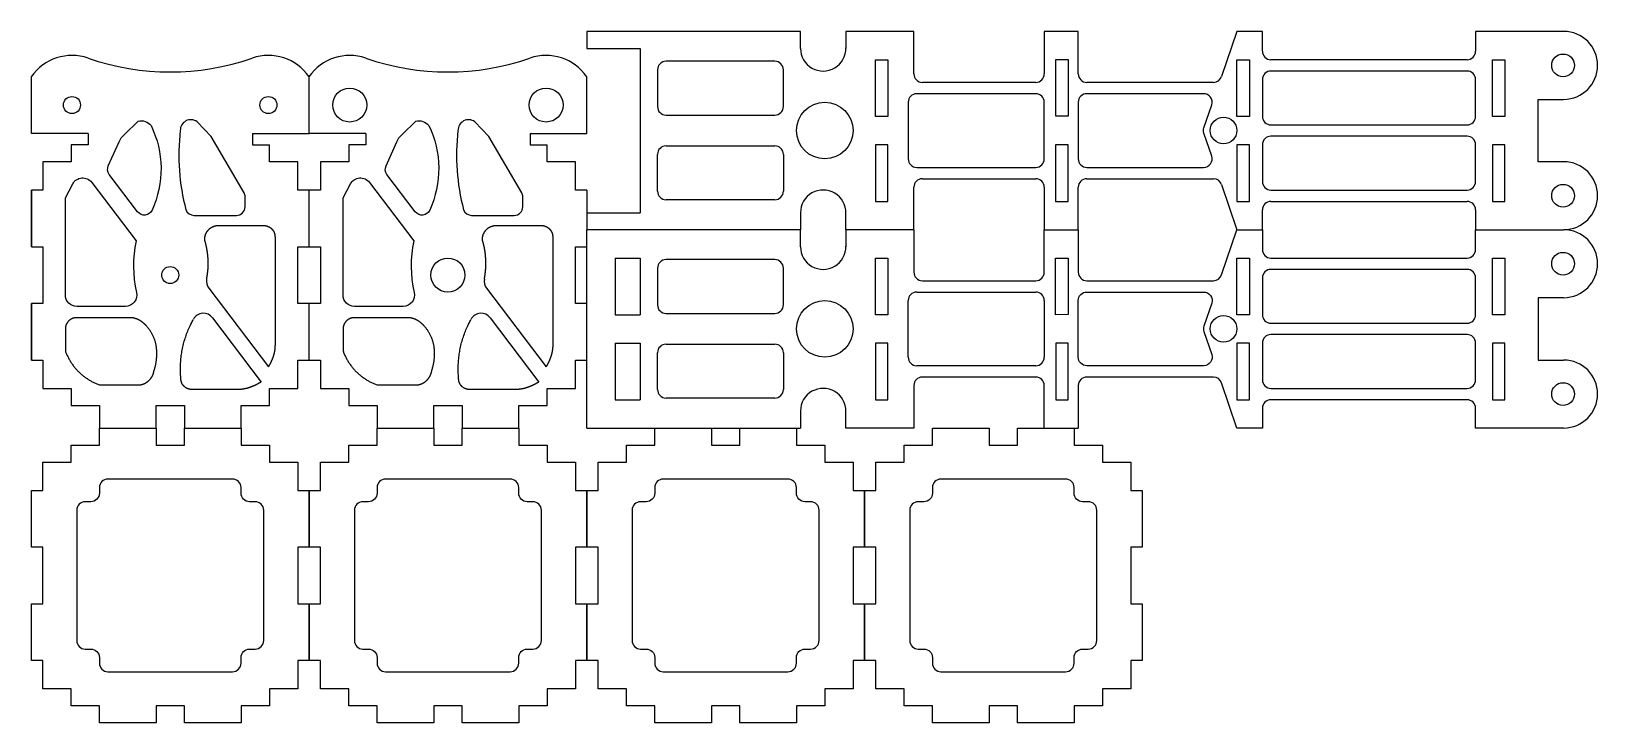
# Model space of a CAD drawing. Header units: millimetres. Extents: x 2149 to 2426, y 891 to 1013.
import ezdxf

# ---------------------------------------------------------------- set-up
doc = ezdxf.new("R2010")
doc.units = ezdxf.units.MM
doc.layers.add('2mm航空层板', color=2, linetype='Continuous')

msp = doc.modelspace()

# ---------------------------------------------------------------- linework, layer by layer
at = {"layer": '2mm航空层板'}
for p, q in [((2284.95, 1013.17), (2247.23, 1013.17)), ((2247.23, 1013.17), (2247.23, 1010.17)), ((2274.95, 1013.17), (2274.95, 1013.17)), ((2284.95, 1010.17), (2284.95, 1013.17)), ((2304.95, 1013.17), (2292.95, 1013.17)), ((2292.95, 1013.17), (2292.95, 1010.17)), ((2304.95, 1005.67), (2304.95, 1013.17)), ((2333.95, 1013.17), (2327.95, 1013.17)), ((2327.95, 1013.17), (2327.95, 1005.67)), ((2333.95, 1005.67), (2333.95, 1013.17)), ((2361.95, 1013.17), (2359.22, 1005.19)), ((2366.45, 1013.17), (2361.95, 1013.17)), ((2366.45, 1009.67), (2366.45, 1013.17)), ((2419.6, 1013.17), (2404.05, 1013.17)), ((2404.05, 1013.17), (2404.05, 1009.67)), ((2247.23, 1010.17), (2256.63, 1010.17)), ((2256.63, 1010.17), (2256.63, 981.17)), ((2259.72, 1006.39), (2259.72, 999.89)), ((2280.43, 1007.89), (2261.22, 1007.89)), ((2281.93, 999.89), (2281.93, 1006.39)), ((2402.55, 1008.17), (2367.95, 1008.17)), ((2149.23, 995.17), (2149.23, 1005.17)), ((2149.23, 995.17), (2149.23, 1005.17)), ((2198.23, 995.17), (2198.23, 1005.17)), ((2247.23, 995.17), (2247.23, 1005.17)), ((2247.23, 995.17), (2247.23, 1005.17)), ((2326.45, 1004.17), (2306.45, 1004.17)), ((2357.8, 1004.17), (2335.45, 1004.17)), ((2303.95, 1000.67), (2303.95, 990.67)), ((2326.45, 1002.17), (2305.45, 1002.17)), ((2327.95, 990.67), (2327.95, 1000.67)), ((2415.12, 990.17), (2415.12, 1001.17)), ((2415.12, 1001.17), (2419.6, 1001.17)), ((2261.22, 998.39), (2280.43, 998.39)), ((2159.23, 995.17), (2149.23, 995.17)), ((2159.23, 995.17), (2159.23, 993.17)), ((2188.23, 995.17), (2198.23, 995.17)), ((2188.23, 995.17), (2188.23, 993.17)), ((2208.23, 995.17), (2198.23, 995.17)), ((2208.23, 995.17), (2208.23, 993.17)), ((2237.23, 995.17), (2247.23, 995.17)), ((2237.23, 995.17), (2237.23, 993.17)), ((2159.23, 993.17), (2156.23, 993.17)), ((2156.23, 993.17), (2156.23, 990.17)), ((2188.23, 993.17), (2191.23, 993.17)), ((2191.23, 990.17), (2191.23, 993.17)), ((2208.23, 993.17), (2205.23, 993.17)), ((2205.23, 993.17), (2205.23, 990.17)), ((2237.23, 993.17), (2240.23, 993.17)), ((2240.23, 990.17), (2240.23, 993.17)), ((2261.22, 992.96), (2280.43, 992.96)), ((2156.23, 990.17), (2151.23, 990.17)), ((2151.23, 990.17), (2151.23, 985.17)), ((2196.23, 990.17), (2191.23, 990.17)), ((2196.23, 985.17), (2196.23, 990.17)), ((2205.23, 990.17), (2200.23, 990.17)), ((2200.23, 990.17), (2200.23, 985.17)), ((2245.23, 990.17), (2240.23, 990.17)), ((2245.23, 985.17), (2245.23, 990.17)), ((2259.72, 984.96), (2259.72, 991.46)), ((2281.93, 991.46), (2281.93, 984.96)), ((2419.6, 990.17), (2415.12, 990.17)), ((2305.45, 989.17), (2326.45, 989.17)), ((2306.45, 987.17), (2326.45, 987.17)), ((2335.45, 987.17), (2357.8, 987.17)), ((2149.23, 975.17), (2149.23, 985.17)), ((2151.23, 985.17), (2149.23, 985.17)), ((2149.23, 985.17), (2149.23, 975.17)), ((2198.23, 985.17), (2196.23, 985.17)), ((2198.23, 975.17), (2198.23, 985.17)), ((2200.23, 985.17), (2198.23, 985.17)), ((2247.23, 985.17), (2245.23, 985.17)), ((2247.23, 985.17), (2247.23, 981.17)), ((2304.95, 978.17), (2304.95, 985.67)), ((2327.95, 985.67), (2327.95, 978.17)), ((2333.95, 978.17), (2333.95, 985.67)), ((2359.22, 986.16), (2361.95, 978.17)), ((2247.23, 981.17), (2247.23, 978.17)), ((2247.23, 981.17), (2256.63, 981.17)), ((2280.43, 983.46), (2261.22, 983.46)), ((2284.95, 981.17), (2284.95, 978.17)), ((2292.95, 978.17), (2292.95, 981.17)), ((2366.45, 978.17), (2366.45, 981.67)), ((2367.95, 983.17), (2402.55, 983.17)), ((2404.05, 981.67), (2404.05, 978.17)), ((2284.95, 978.17), (2247.23, 978.17)), ((2247.23, 943.17), (2247.23, 978.17)), ((2274.95, 978.17), (2274.95, 978.17)), ((2274.95, 978.17), (2274.95, 978.17)), ((2284.95, 975.17), (2284.95, 978.17)), ((2304.95, 978.17), (2292.95, 978.17)), ((2292.95, 978.17), (2292.95, 975.17)), ((2304.95, 978.17), (2304.95, 970.67)), ((2327.95, 978.17), (2333.95, 978.17)), ((2327.95, 970.67), (2327.95, 978.17)), ((2327.95, 978.17), (2333.95, 978.17)), ((2333.95, 978.17), (2333.95, 970.67)), ((2359.22, 970.19), (2361.95, 978.17)), ((2361.95, 978.17), (2366.45, 978.17)), ((2361.95, 978.17), (2366.45, 978.17)), ((2366.45, 978.17), (2366.45, 974.67)), ((2404.05, 978.17), (2419.6, 978.17)), ((2404.05, 974.67), (2404.05, 978.17)), ((2404.05, 978.17), (2419.6, 978.17)), ((2149.23, 975.17), (2151.23, 975.17)), ((2151.23, 975.17), (2151.23, 965.17)), ((2196.23, 965.17), (2196.23, 975.17)), ((2196.23, 975.17), (2198.23, 975.17)), ((2198.23, 975.17), (2200.23, 975.17)), ((2200.23, 975.17), (2200.23, 965.17)), ((2245.23, 965.17), (2245.23, 975.17)), ((2245.23, 975.17), (2247.23, 975.17)), ((2252.23, 973.17), (2256.63, 973.17)), ((2252.23, 973.17), (2252.23, 963.17)), ((2256.63, 973.17), (2256.63, 963.17)), ((2280.43, 972.89), (2261.22, 972.89)), ((2367.95, 973.17), (2402.55, 973.17)), ((2259.72, 971.39), (2259.72, 964.89)), ((2281.93, 964.89), (2281.93, 971.39)), ((2180.53, 967.84), (2191.05, 953.98)), ((2229.53, 967.84), (2240.05, 953.98)), ((2306.45, 969.17), (2326.45, 969.17)), ((2335.45, 969.17), (2357.8, 969.17)), ((2149.23, 955.17), (2149.23, 965.17)), ((2151.23, 965.17), (2149.23, 965.17)), ((2149.23, 965.17), (2149.23, 955.17)), ((2198.23, 965.17), (2196.23, 965.17)), ((2198.23, 955.17), (2198.23, 965.17)), ((2200.23, 965.17), (2198.23, 965.17)), ((2247.23, 965.17), (2245.23, 965.17)), ((2303.95, 955.67), (2303.95, 965.67)), ((2305.45, 967.17), (2326.45, 967.17)), ((2327.95, 965.67), (2327.95, 955.67)), ((2419.6, 966.17), (2415.12, 966.17)), ((2415.12, 966.17), (2415.12, 955.17)), ((2181.18, 962.63), (2189.78, 951.29)), ((2230.18, 962.63), (2238.78, 951.29)), ((2252.23, 963.17), (2256.63, 963.17)), ((2261.22, 963.39), (2280.43, 963.39)), ((2252.23, 958.17), (2256.63, 958.17)), ((2252.23, 958.17), (2252.23, 948.17)), ((2256.63, 958.17), (2256.63, 948.17)), ((2259.72, 949.96), (2259.72, 956.46)), ((2261.22, 957.96), (2280.43, 957.96)), ((2281.93, 956.46), (2281.93, 949.96)), ((2149.23, 955.17), (2151.23, 955.17)), ((2151.23, 955.17), (2151.23, 950.17)), ((2196.23, 950.17), (2196.23, 955.17)), ((2196.23, 955.17), (2198.23, 955.17)), ((2198.23, 955.17), (2200.23, 955.17)), ((2200.23, 955.17), (2200.23, 950.17)), ((2245.23, 950.17), (2245.23, 955.17)), ((2245.23, 955.17), (2247.23, 955.17)), ((2326.45, 954.17), (2305.45, 954.17)), ((2415.12, 955.17), (2419.6, 955.17)), ((2326.45, 952.17), (2306.45, 952.17)), ((2357.8, 952.17), (2335.45, 952.17)), ((2361.95, 943.17), (2359.22, 951.16)), ((2151.23, 950.17), (2156.23, 950.17)), ((2156.23, 950.17), (2156.23, 947.17)), ((2191.23, 947.17), (2191.23, 950.17)), ((2191.23, 950.17), (2196.23, 950.17)), ((2200.23, 950.17), (2205.23, 950.17)), ((2205.23, 950.17), (2205.23, 947.17)), ((2240.23, 947.17), (2240.23, 950.17)), ((2240.23, 950.17), (2245.23, 950.17)), ((2252.23, 948.17), (2256.63, 948.17)), ((2280.43, 948.46), (2261.22, 948.46)), ((2304.95, 950.67), (2304.95, 943.17)), ((2327.95, 943.17), (2327.95, 950.67)), ((2333.95, 950.67), (2333.95, 943.17)), ((2402.55, 948.17), (2367.95, 948.17)), ((2156.23, 947.17), (2161.23, 947.17)), ((2161.23, 947.17), (2161.23, 943.17)), ((2171.23, 943.17), (2171.23, 947.17)), ((2171.23, 947.17), (2176.23, 947.17)), ((2176.23, 947.17), (2176.23, 943.17)), ((2186.23, 943.17), (2186.23, 947.17)), ((2186.23, 947.17), (2191.23, 947.17)), ((2205.23, 947.17), (2210.23, 947.17)), ((2210.23, 947.17), (2210.23, 943.17)), ((2220.23, 943.17), (2220.23, 947.17)), ((2220.23, 947.17), (2225.23, 947.17)), ((2225.23, 947.17), (2225.23, 943.17)), ((2235.23, 943.17), (2235.23, 947.17)), ((2235.23, 947.17), (2240.23, 947.17)), ((2284.95, 946.17), (2284.95, 943.17)), ((2292.95, 943.17), (2292.95, 946.17)), ((2366.45, 946.67), (2366.45, 943.17)), ((2404.05, 943.17), (2404.05, 946.67)), ((2247.23, 943.17), (2259.23, 943.17)), ((2269.23, 943.17), (2274.23, 943.17)), ((2284.23, 943.17), (2284.95, 943.17)), ((2284.95, 943.17), (2284.95, 943.17)), ((2304.95, 943.17), (2292.95, 943.17)), ((2333.23, 943.17), (2333.95, 943.17)), ((2366.45, 943.17), (2361.95, 943.17)), ((2419.6, 943.17), (2404.05, 943.17))]:
    msp.add_line(p, q, dxfattribs=at)
for points in [[(2298.15, 1008.17), (2300.35, 1008.17), (2300.35, 998.17), (2298.15, 998.17)], [(2330, 1008.18), (2332.2, 1008.18), (2332.15, 998.18), (2330, 998.18)], [(2361.95, 1008.17), (2364.15, 1008.17), (2364.15, 998.17), (2361.95, 998.17)], [(2409.25, 1008.17), (2409.25, 998.17), (2407.05, 998.17), (2407.05, 1008.17)], [(2298.15, 983.17), (2300.35, 983.17), (2300.35, 993.17), (2298.15, 993.17)], [(2329.95, 983.17), (2332.15, 983.17), (2332.15, 993.17), (2329.95, 993.17)], [(2361.95, 983.17), (2364.15, 983.17), (2364.15, 993.17), (2361.95, 993.17)], [(2409.25, 993.17), (2407.05, 993.17), (2407.05, 983.17), (2409.25, 983.17)], [(2298.15, 973.17), (2300.35, 973.17), (2300.35, 963.17), (2298.15, 963.17)], [(2329.95, 973.17), (2332.15, 973.17), (2332.15, 963.18), (2329.95, 963.17)], [(2361.95, 973.17), (2364.15, 973.17), (2364.15, 963.17), (2361.95, 963.17)], [(2409.25, 963.17), (2407.05, 963.17), (2407.05, 973.17), (2409.25, 973.17)], [(2298.15, 948.17), (2300.35, 948.17), (2300.35, 958.17), (2298.15, 958.17)], [(2330, 948.17), (2332.2, 948.17), (2332.15, 958.17), (2330, 958.17)], [(2361.95, 948.17), (2364.15, 948.17), (2364.15, 958.17), (2361.95, 958.17)], [(2409.25, 948.17), (2409.25, 958.17), (2407.05, 958.17), (2407.05, 948.17)], [(2161.23, 891.17), (2161.23, 894.17), (2156.23, 894.17), (2156.23, 897.17), (2151.23, 897.17), (2151.23, 902.17), (2149.23, 902.17), (2149.23, 912.17), (2151.23, 912.17), (2151.23, 922.17), (2149.23, 922.17), (2149.23, 932.17), (2151.23, 932.17), (2151.23, 937.17), (2156.23, 937.17), (2156.23, 940.17), (2161.23, 940.17), (2161.23, 943.17), (2171.23, 943.17), (2171.23, 940.17), (2176.23, 940.17), (2176.23, 943.17), (2186.23, 943.17), (2186.23, 940.17), (2191.23, 940.17), (2191.23, 937.17), (2196.23, 937.17), (2196.23, 932.17), (2198.23, 932.17), (2198.23, 922.17), (2196.23, 922.17), (2196.23, 912.17), (2198.23, 912.17), (2198.23, 902.17), (2196.23, 902.17), (2196.23, 897.17), (2191.23, 897.17), (2191.23, 894.17), (2186.23, 894.17), (2186.23, 891.17), (2176.23, 891.17), (2176.23, 894.17), (2171.23, 894.17), (2171.23, 891.17)], [(2210.23, 891.17), (2210.23, 894.17), (2205.23, 894.17), (2205.23, 897.17), (2200.23, 897.17), (2200.23, 902.17), (2198.23, 902.17), (2198.23, 912.17), (2200.23, 912.17), (2200.23, 922.17), (2198.23, 922.17), (2198.23, 932.17), (2200.23, 932.17), (2200.23, 937.17), (2205.23, 937.17), (2205.23, 940.17), (2210.23, 940.17), (2210.23, 943.17), (2220.23, 943.17), (2220.23, 940.17), (2225.23, 940.17), (2225.23, 943.17), (2235.23, 943.17), (2235.23, 940.17), (2240.23, 940.17), (2240.23, 937.17), (2245.23, 937.17), (2245.23, 932.17), (2247.23, 932.17), (2247.23, 922.17), (2245.23, 922.17), (2245.23, 912.17), (2247.23, 912.17), (2247.23, 902.17), (2245.23, 902.17), (2245.23, 897.17), (2240.23, 897.17), (2240.23, 894.17), (2235.23, 894.17), (2235.23, 891.17), (2225.23, 891.17), (2225.23, 894.17), (2220.23, 894.17), (2220.23, 891.17)], [(2259.23, 891.17), (2259.23, 894.17), (2254.23, 894.17), (2254.23, 897.17), (2249.23, 897.17), (2249.23, 902.17), (2247.23, 902.17), (2247.23, 912.17), (2249.23, 912.17), (2249.23, 922.17), (2247.23, 922.17), (2247.23, 932.17), (2249.23, 932.17), (2249.23, 937.17), (2254.23, 937.17), (2254.23, 940.17), (2259.23, 940.17), (2259.23, 943.17), (2269.23, 943.17), (2269.23, 940.17), (2274.23, 940.17), (2274.23, 943.17), (2284.23, 943.17), (2284.23, 940.17), (2289.23, 940.17), (2289.23, 937.17), (2294.23, 937.17), (2294.23, 932.17), (2296.23, 932.17), (2296.23, 922.17), (2294.23, 922.17), (2294.23, 912.17), (2296.23, 912.17), (2296.23, 902.17), (2294.23, 902.17), (2294.23, 897.17), (2289.23, 897.17), (2289.23, 894.17), (2284.23, 894.17), (2284.23, 891.17), (2274.23, 891.17), (2274.23, 894.17), (2269.23, 894.17), (2269.23, 891.17)], [(2308.23, 891.17), (2308.23, 894.17), (2303.23, 894.17), (2303.23, 897.17), (2298.23, 897.17), (2298.23, 902.17), (2296.23, 902.17), (2296.23, 912.17), (2298.23, 912.17), (2298.23, 922.17), (2296.23, 922.17), (2296.23, 932.17), (2298.23, 932.17), (2298.23, 937.17), (2303.23, 937.17), (2303.23, 940.17), (2308.23, 940.17), (2308.23, 943.17), (2318.23, 943.17), (2318.23, 940.17), (2323.23, 940.17), (2323.23, 943.17), (2333.23, 943.17), (2333.23, 940.17), (2338.23, 940.17), (2338.23, 937.17), (2343.23, 937.17), (2343.23, 932.17), (2345.23, 932.17), (2345.23, 922.17), (2343.23, 922.17), (2343.23, 912.17), (2345.23, 912.17), (2345.23, 902.17), (2343.23, 902.17), (2343.23, 897.17), (2338.23, 897.17), (2338.23, 894.17), (2333.23, 894.17), (2333.23, 891.17), (2323.23, 891.17), (2323.23, 894.17), (2318.23, 894.17), (2318.23, 891.17)]]:
    msp.add_lwpolyline(points, close=True, dxfattribs=at)
for points in [[(2404.05, 998.17), (2404.05, 1004.67, 0.414214), (2402.55, 1006.17), (2367.95, 1006.17, 0.414214), (2366.45, 1004.67), (2366.45, 998.17, 0.414214), (2367.95, 996.67), (2402.55, 996.67, 0.414214)], [(2357.5, 1000.19, 0.514618), (2356.08, 1002.17), (2335.45, 1002.17, 0.414214), (2333.95, 1000.67), (2333.95, 990.67, 0.414214), (2335.45, 989.17), (2356.08, 989.17, 0.514618), (2357.5, 991.16), (2356.12, 995.19, -0.166667), (2356.12, 996.16)], [(2162.81, 989.43), (2164.72, 993.67, -0.14107), (2165.65, 994.95), (2168.05, 997.32, -0.299956), (2170.35, 996.55, -0.224333), (2170.52, 981.61, -0.566928), (2167.98, 981.33), (2162.98, 987.92, -0.274639)], [(2185.45, 980.7, 0.414214), (2186.94, 982.19), (2186.94, 983.95, 0.124665), (2186.76, 984.65), (2180.98, 994.64), (2178.47, 997.22, 0.620904), (2175.51, 995.67, 0.09486), (2176.51, 981.69, 0.317918), (2177.92, 980.7)], [(2211.81, 989.43), (2213.72, 993.67, -0.14107), (2214.65, 994.95), (2217.05, 997.32, -0.299956), (2219.35, 996.55, -0.224333), (2219.52, 981.61, -0.566928), (2216.98, 981.33), (2211.98, 987.92, -0.274639)], [(2234.45, 980.7, 0.414214), (2235.94, 982.19), (2235.94, 983.95, 0.124665), (2235.76, 984.65), (2229.98, 994.64), (2227.47, 997.22, 0.620904), (2224.51, 995.67, 0.09486), (2225.51, 981.69, 0.317918), (2226.92, 980.7)], [(2366.45, 993.17), (2366.45, 986.67, 0.414214), (2367.95, 985.17), (2402.55, 985.17, 0.414214), (2404.05, 986.67), (2404.05, 993.17, 0.414214), (2402.55, 994.67), (2367.95, 994.67, 0.414214)], [(2404.05, 963.17), (2404.05, 969.67, 0.414214), (2402.55, 971.17), (2367.95, 971.17, 0.414214), (2366.45, 969.67), (2366.45, 963.17, 0.414214), (2367.95, 961.67), (2402.55, 961.67, 0.414214)], [(2357.5, 956.16, -0.514618), (2356.08, 954.17), (2335.45, 954.17, -0.414214), (2333.95, 955.67), (2333.95, 965.67, -0.414214), (2335.45, 967.17), (2356.08, 967.17, -0.514618), (2357.5, 965.19), (2356.12, 961.16, 0.166667), (2356.12, 960.19)], [(2366.45, 958.17), (2366.45, 951.67, 0.414214), (2367.95, 950.17), (2402.55, 950.17, 0.414214), (2404.05, 951.67), (2404.05, 958.17, 0.414214), (2402.55, 959.67), (2367.95, 959.67, 0.414214)], [(2190.23, 928.67, 0.414214), (2188.73, 930.17), (2187.73, 930.17, -0.414214), (2186.23, 931.67), (2186.23, 932.67, 0.414214), (2184.73, 934.17), (2162.73, 934.17, 0.414214), (2161.23, 932.67), (2161.23, 931.67, -0.414214), (2159.73, 930.17), (2158.73, 930.17, 0.414214), (2157.23, 928.67), (2157.23, 905.67, 0.414214), (2158.73, 904.17), (2159.73, 904.17, -0.414214), (2161.23, 902.67), (2161.23, 901.67, 0.414214), (2162.73, 900.17), (2184.73, 900.17, 0.414214), (2186.23, 901.67), (2186.23, 902.67, -0.414214), (2187.73, 904.17), (2188.73, 904.17, 0.414214), (2190.23, 905.67)], [(2239.23, 928.67, 0.414214), (2237.73, 930.17), (2236.73, 930.17, -0.414214), (2235.23, 931.67), (2235.23, 932.67, 0.414214), (2233.73, 934.17), (2211.73, 934.17, 0.414214), (2210.23, 932.67), (2210.23, 931.67, -0.414214), (2208.73, 930.17), (2207.73, 930.17, 0.414214), (2206.23, 928.67), (2206.23, 905.67, 0.414214), (2207.73, 904.17), (2208.73, 904.17, -0.414214), (2210.23, 902.67), (2210.23, 901.67, 0.414214), (2211.73, 900.17), (2233.73, 900.17, 0.414214), (2235.23, 901.67), (2235.23, 902.67, -0.414214), (2236.73, 904.17), (2237.73, 904.17, 0.414214), (2239.23, 905.67)], [(2288.23, 928.67, 0.414214), (2286.73, 930.17), (2285.73, 930.17, -0.414214), (2284.23, 931.67), (2284.23, 932.67, 0.414214), (2282.73, 934.17), (2260.73, 934.17, 0.414214), (2259.23, 932.67), (2259.23, 931.67, -0.414214), (2257.73, 930.17), (2256.73, 930.17, 0.414214), (2255.23, 928.67), (2255.23, 905.67, 0.414214), (2256.73, 904.17), (2257.73, 904.17, -0.414214), (2259.23, 902.67), (2259.23, 901.67, 0.414214), (2260.73, 900.17), (2282.73, 900.17, 0.414214), (2284.23, 901.67), (2284.23, 902.67, -0.414214), (2285.73, 904.17), (2286.73, 904.17, 0.414214), (2288.23, 905.67)], [(2337.23, 928.67, 0.414214), (2335.73, 930.17), (2334.73, 930.17, -0.414214), (2333.23, 931.67), (2333.23, 932.67, 0.414214), (2331.73, 934.17), (2309.73, 934.17, 0.414214), (2308.23, 932.67), (2308.23, 931.67, -0.414214), (2306.73, 930.17), (2305.73, 930.17, 0.414214), (2304.23, 928.67), (2304.23, 905.67, 0.414214), (2305.73, 904.17), (2306.73, 904.17, -0.414214), (2308.23, 902.67), (2308.23, 901.67, 0.414214), (2309.73, 900.17), (2331.73, 900.17, 0.414214), (2333.23, 901.67), (2333.23, 902.67, -0.414214), (2334.73, 904.17), (2335.73, 904.17, 0.414214), (2337.23, 905.67)]]:
    msp.add_lwpolyline(points, format="xyb", close=True, dxfattribs=at)
for points in [[(2167.72, 976.18, 0.111225), (2167.78, 967.1, -0.482738), (2165.83, 964.64), (2157.23, 964.64, -0.414214), (2155.23, 966.64), (2155.23, 983.77), (2156.52, 986.24, -0.549131), (2159.88, 986.51), (2167.72, 976.18)], [(2216.72, 976.18, 0.111225), (2216.78, 967.1, -0.482738), (2214.83, 964.64), (2206.23, 964.64, -0.414214), (2204.23, 966.64), (2204.23, 983.77), (2205.52, 986.24, -0.549131), (2208.88, 986.51), (2216.72, 976.18)]]:
    msp.add_lwpolyline(points, format="xyb", dxfattribs=at)
for points in [[(2179.83, 976.3, 0), (2179.83, 976.33, 0), (2179.83, 976.37, 0), (2179.82, 976.4, 0), (2179.82, 976.43, 0), (2179.82, 976.46, 0), (2179.82, 976.5, 0), (2179.82, 976.53, 0), (2179.82, 976.56, 0), (2179.83, 976.6, 0), (2179.83, 976.63, 0), (2179.83, 976.66, 0), (2179.83, 976.7, 0), (2179.84, 976.73, 0), (2179.84, 976.77, 0), (2179.84, 976.8, 0), (2179.85, 976.83, 0), (2179.85, 976.87, 0), (2179.86, 976.9, 0), (2179.87, 976.94, 0), (2179.87, 976.97, 0), (2179.88, 977.01, 0), (2179.89, 977.04, 0), (2179.9, 977.07, 0), (2179.91, 977.11, 0), (2179.92, 977.14, 0), (2179.93, 977.18, 0), (2179.94, 977.21, 0), (2179.95, 977.25, 0), (2179.96, 977.28, 0), (2179.97, 977.31, 0), (2179.98, 977.35, 0), (2180, 977.38, 0), (2180.01, 977.42, 0), (2180.03, 977.45, 0), (2180.04, 977.48, 0), (2180.06, 977.52, 0), (2180.07, 977.55, 0), (2180.09, 977.58, 0), (2180.11, 977.62, 0), (2180.12, 977.65, 0), (2180.14, 977.68, 0), (2180.16, 977.71, 0), (2180.18, 977.74, 0), (2180.2, 977.78, 0), (2180.22, 977.81, 0), (2180.24, 977.84, 0), (2180.26, 977.87, 0), (2180.28, 977.9, 0), (2180.3, 977.93, 0), (2180.33, 977.96, 0), (2180.35, 977.99, 0), (2180.37, 978.02, 0), (2180.4, 978.05, 0), (2180.42, 978.08, 0), (2180.45, 978.1, 0), (2180.47, 978.13, 0), (2180.5, 978.16, 0), (2180.52, 978.19, 0), (2180.55, 978.21, 0), (2180.58, 978.24, 0), (2180.6, 978.26, 0), (2180.63, 978.29, 0), (2180.66, 978.31, 0), (2180.69, 978.34, 0), (2180.72, 978.36, 0), (2180.74, 978.39, 0), (2180.77, 978.41, 0), (2180.8, 978.43, 0), (2180.83, 978.45, 0), (2180.86, 978.47, 0), (2180.89, 978.49, 0), (2180.92, 978.51, 0), (2180.95, 978.53, 0), (2180.99, 978.55, 0), (2181.02, 978.57, 0), (2181.05, 978.59, 0), (2181.08, 978.61, 0), (2181.11, 978.63, 0), (2181.14, 978.64, 0), (2181.18, 978.66, 0), (2181.21, 978.67, 0), (2181.24, 978.69, 0), (2181.27, 978.7, 0), (2181.31, 978.72, 0), (2181.34, 978.73, 0), (2181.37, 978.75, 0), (2181.4, 978.76, 0), (2181.44, 978.77, 0), (2181.47, 978.78, 0), (2181.5, 978.79, 0), (2181.54, 978.8, 0), (2181.57, 978.81, 0), (2181.6, 978.82, 0), (2181.63, 978.83, 0), (2181.67, 978.84, 0), (2181.7, 978.85, 0), (2181.73, 978.86, 0), (2181.77, 978.86, 0), (2181.8, 978.87, 0), (2181.83, 978.88, 0), (2181.86, 978.88, 0), (2181.9, 978.89, 0), (2181.93, 978.89, 0), (2181.96, 978.89, 0), (2181.99, 978.9, 0), (2182.03, 978.9, 0), (2182.1, 978.9, 0), (2182.22, 978.9, 0), (2182.34, 978.9, 0), (2182.46, 978.9, 0), (2182.58, 978.9, 0), (2182.69, 978.9, 0), (2182.81, 978.9, 0), (2182.93, 978.9, 0), (2183.05, 978.9, 0), (2183.17, 978.9, 0), (2183.29, 978.9, 0), (2183.41, 978.9, 0), (2183.53, 978.9, 0), (2183.65, 978.9, 0), (2183.77, 978.9, 0), (2183.89, 978.9, 0), (2184.01, 978.9, 0), (2184.13, 978.9, 0), (2184.25, 978.9, 0), (2184.37, 978.9, 0), (2184.49, 978.9, 0), (2184.61, 978.9, 0), (2184.72, 978.9, 0), (2184.84, 978.9, 0), (2184.96, 978.9, 0), (2185.08, 978.9, 0), (2185.2, 978.9, 0), (2185.32, 978.9, 0), (2185.44, 978.9, 0), (2185.56, 978.9, 0), (2185.68, 978.9, 0), (2185.8, 978.9, 0), (2185.92, 978.9, 0), (2186.04, 978.9, 0), (2186.16, 978.9, 0), (2186.28, 978.9, 0), (2186.4, 978.9, 0), (2186.52, 978.9, 0), (2186.64, 978.9, 0), (2186.76, 978.9, 0), (2186.87, 978.9, 0), (2186.99, 978.9, 0), (2187.11, 978.9, 0), (2187.23, 978.9, 0), (2187.35, 978.9, 0), (2187.47, 978.9, 0), (2187.59, 978.9, 0), (2187.71, 978.9, 0), (2187.83, 978.9, 0), (2187.95, 978.9, 0), (2188.07, 978.9, 0), (2188.19, 978.9, 0), (2188.31, 978.9, 0), (2188.43, 978.9, 0), (2188.55, 978.9, 0), (2188.67, 978.9, 0), (2188.79, 978.9, 0), (2188.9, 978.9, 0), (2189.02, 978.9, 0), (2189.14, 978.9, 0), (2189.26, 978.9, 0), (2189.38, 978.9, 0), (2189.5, 978.9, 0), (2189.62, 978.9, 0), (2189.74, 978.9, 0), (2189.86, 978.9, 0), (2189.98, 978.9, 0), (2190.1, 978.9, 0), (2190.22, 978.9, 0), (2190.25, 978.9, 0), (2190.28, 978.9, 0), (2190.31, 978.9, 0), (2190.34, 978.9, 0), (2190.37, 978.9, 0), (2190.4, 978.9, 0), (2190.42, 978.89, 0), (2190.45, 978.89, 0), (2190.48, 978.89, 0), (2190.51, 978.88, 0), (2190.54, 978.88, 0), (2190.57, 978.87, 0), (2190.6, 978.87, 0), (2190.63, 978.86, 0), (2190.65, 978.86, 0), (2190.68, 978.85, 0), (2190.71, 978.84, 0), (2190.74, 978.84, 0), (2190.77, 978.83, 0), (2190.8, 978.82, 0), (2190.83, 978.81, 0), (2190.85, 978.8, 0), (2190.88, 978.79, 0), (2190.91, 978.78, 0), (2190.94, 978.77, 0), (2190.96, 978.76, 0), (2190.99, 978.75, 0), (2191.02, 978.74, 0), (2191.05, 978.73, 0), (2191.07, 978.71, 0), (2191.1, 978.7, 0), (2191.13, 978.69, 0), (2191.15, 978.68, 0), (2191.18, 978.66, 0), (2191.2, 978.65, 0), (2191.23, 978.63, 0), (2191.25, 978.62, 0), (2191.28, 978.6, 0), (2191.3, 978.59, 0), (2191.33, 978.57, 0), (2191.35, 978.55, 0), (2191.38, 978.54, 0), (2191.4, 978.52, 0), (2191.42, 978.5, 0), (2191.45, 978.49, 0), (2191.47, 978.47, 0), (2191.49, 978.45, 0), (2191.52, 978.43, 0), (2191.54, 978.41, 0), (2191.56, 978.39, 0), (2191.58, 978.37, 0), (2191.6, 978.35, 0), (2191.62, 978.33, 0), (2191.64, 978.31, 0), (2191.66, 978.29, 0), (2191.68, 978.27, 0), (2191.7, 978.25, 0), (2191.72, 978.23, 0), (2191.74, 978.21, 0), (2191.76, 978.19, 0), (2191.78, 978.17, 0), (2191.79, 978.14, 0), (2191.81, 978.12, 0), (2191.83, 978.1, 0), (2191.85, 978.07, 0), (2191.86, 978.05, 0), (2191.88, 978.03, 0), (2191.9, 978, 0), (2191.91, 977.98, 0), (2191.93, 977.95, 0), (2191.94, 977.93, 0), (2191.96, 977.9, 0), (2191.97, 977.88, 0), (2191.99, 977.85, 0), (2192, 977.82, 0), (2192.01, 977.8, 0), (2192.03, 977.77, 0), (2192.04, 977.74, 0), (2192.05, 977.72, 0), (2192.06, 977.69, 0), (2192.08, 977.66, 0), (2192.09, 977.63, 0), (2192.1, 977.61, 0), (2192.11, 977.58, 0), (2192.12, 977.55, 0), (2192.13, 977.52, 0), (2192.14, 977.5, 0), (2192.14, 977.47, 0), (2192.15, 977.44, 0), (2192.16, 977.41, 0), (2192.17, 977.38, 0), (2192.17, 977.35, 0), (2192.18, 977.32, 0), (2192.19, 977.3, 0), (2192.19, 977.27, 0), (2192.2, 977.24, 0), (2192.2, 977.21, 0), (2192.21, 977.18, 0), (2192.21, 977.15, 0), (2192.21, 977.12, 0), (2192.22, 977.09, 0), (2192.22, 977.07, 0), (2192.22, 977.04, 0), (2192.22, 977.01, 0), (2192.22, 976.98, 0), (2192.22, 976.95, 0), (2192.23, 976.92, 0), (2192.23, 976.81, 0), (2192.23, 976.53, 0), (2192.23, 976.25, 0), (2192.23, 975.97, 0), (2192.23, 975.69, 0), (2192.23, 975.41, 0), (2192.23, 975.13, 0), (2192.23, 974.85, 0), (2192.23, 974.57, 0), (2192.23, 974.29, 0), (2192.23, 974.01, 0), (2192.23, 973.74, 0), (2192.23, 973.46, 0), (2192.23, 973.18, 0), (2192.23, 972.9, 0), (2192.23, 972.62, 0), (2192.23, 972.34, 0), (2192.23, 972.06, 0), (2192.23, 971.78, 0), (2192.23, 971.5, 0), (2192.23, 971.22, 0), (2192.23, 970.94, 0), (2192.23, 970.66, 0), (2192.23, 970.38, 0), (2192.23, 970.1, 0), (2192.23, 969.82, 0), (2192.23, 969.54, 0), (2192.23, 969.26, 0), (2192.23, 968.98, 0), (2192.23, 968.7, 0), (2192.23, 968.42, 0), (2192.23, 968.14, 0), (2192.23, 967.86, 0), (2192.23, 967.58, 0), (2192.23, 967.3, 0), (2192.23, 967.02, 0), (2192.23, 966.74, 0), (2192.23, 966.46, 0), (2192.23, 966.18, 0), (2192.23, 965.9, 0), (2192.23, 965.62, 0), (2192.23, 965.34, 0), (2192.23, 965.06, 0), (2192.23, 964.78, 0), (2192.23, 964.5, 0), (2192.23, 964.23, 0), (2192.23, 963.95, 0), (2192.23, 963.67, 0), (2192.23, 963.39, 0), (2192.23, 963.11, 0), (2192.23, 962.83, 0), (2192.23, 962.55, 0), (2192.23, 962.27, 0), (2192.23, 961.99, 0), (2192.23, 961.71, 0), (2192.23, 961.43, 0), (2192.23, 961.15, 0), (2192.23, 960.87, 0), (2192.23, 960.59, 0), (2192.23, 960.31, 0), (2192.23, 960.03, 0), (2192.23, 959.75, 0), (2192.23, 959.47, 0), (2192.23, 959.19, 0), (2192.23, 958.91, 0), (2192.23, 958.63, 0), (2192.23, 958.35, 0), (2192.23, 958.07, 0), (2192.23, 957.79, 0), (2192.23, 957.73, 0), (2192.23, 957.71, 0), (2192.22, 957.7, 0), (2192.22, 957.68, 0), (2192.22, 957.67, 0), (2192.22, 957.65, 0), (2192.22, 957.64, 0), (2192.22, 957.63, 0), (2192.22, 957.61, 0), (2192.22, 957.6, 0), (2192.22, 957.58, 0), (2192.22, 957.57, 0), (2192.22, 957.55, 0), (2192.22, 957.54, 0), (2192.22, 957.52, 0), (2192.22, 957.51, 0), (2192.22, 957.49, 0), (2192.22, 957.48, 0), (2192.22, 957.47, 0), (2192.22, 957.45, 0), (2192.22, 957.44, 0), (2192.22, 957.42, 0), (2192.21, 957.41, 0), (2192.21, 957.39, 0), (2192.21, 957.38, 0), (2192.21, 957.36, 0), (2192.21, 957.35, 0), (2192.21, 957.33, 0), (2192.21, 957.32, 0), (2192.21, 957.3, 0), (2192.21, 957.29, 0), (2192.2, 957.28, 0), (2192.2, 957.26, 0), (2192.2, 957.25, 0), (2192.2, 957.23, 0), (2192.2, 957.22, 0), (2192.2, 957.2, 0), (2192.2, 957.19, 0), (2192.19, 957.17, 0), (2192.19, 957.16, 0), (2192.19, 957.14, 0), (2192.19, 957.13, 0), (2192.19, 957.12, 0), (2192.19, 957.1, 0), (2192.18, 957.09, 0), (2192.18, 957.07, 0), (2192.18, 957.06, 0), (2192.18, 957.04, 0), (2192.18, 957.03, 0), (2192.18, 957.01, 0), (2192.17, 957, 0), (2192.17, 956.98, 0), (2192.17, 956.97, 0), (2192.17, 956.96, 0), (2192.17, 956.94, 0), (2192.16, 956.93, 0), (2192.16, 956.91, 0), (2192.16, 956.9, 0), (2192.16, 956.88, 0), (2192.15, 956.87, 0), (2192.15, 956.85, 0), (2192.15, 956.84, 0), (2192.15, 956.83, 0), (2192.14, 956.81, 0), (2192.14, 956.8, 0), (2192.14, 956.78, 0), (2192.14, 956.77, 0), (2192.13, 956.75, 0), (2192.13, 956.74, 0), (2192.13, 956.72, 0), (2192.13, 956.71, 0), (2192.12, 956.69, 0), (2192.12, 956.68, 0), (2192.12, 956.67, 0), (2192.12, 956.65, 0), (2192.11, 956.64, 0), (2192.11, 956.62, 0), (2192.11, 956.61, 0), (2192.1, 956.59, 0), (2192.1, 956.58, 0), (2192.1, 956.57, 0), (2192.1, 956.55, 0), (2192.09, 956.54, 0), (2192.09, 956.52, 0), (2192.09, 956.51, 0), (2192.08, 956.49, 0), (2192.08, 956.48, 0), (2192.08, 956.46, 0), (2192.07, 956.45, 0), (2192.07, 956.44, 0), (2192.07, 956.42, 0), (2192.06, 956.41, 0), (2192.06, 956.39, 0), (2192.06, 956.38, 0), (2192.05, 956.36, 0), (2192.05, 956.35, 0), (2192.05, 956.33, 0), (2192.04, 956.32, 0), (2192.04, 956.31, 0), (2192.03, 956.29, 0), (2192.03, 956.28, 0), (2192.03, 956.26, 0), (2192.02, 956.25, 0), (2192.02, 956.23, 0), (2192.02, 956.22, 0), (2192.01, 956.21, 0), (2192.01, 956.19, 0), (2192, 956.18, 0), (2192, 956.16, 0), (2192, 956.15, 0), (2191.99, 956.13, 0), (2191.99, 956.12, 0), (2191.98, 956.11, 0), (2191.98, 956.09, 0), (2191.98, 956.08, 0), (2191.97, 956.06, 0), (2191.97, 956.05, 0), (2191.96, 956.03, 0), (2191.96, 956.02, 0), (2191.96, 956.01, 0), (2191.95, 955.99, 0), (2191.95, 955.98, 0), (2191.94, 955.96, 0), (2191.94, 955.95, 0), (2191.93, 955.94, 0), (2191.93, 955.92, 0), (2191.93, 955.91, 0), (2191.92, 955.89, 0), (2191.92, 955.88, 0), (2191.91, 955.86, 0), (2191.91, 955.85, 0), (2191.9, 955.84, 0), (2191.9, 955.82, 0), (2191.89, 955.81, 0), (2191.89, 955.79, 0), (2191.88, 955.78, 0), (2191.88, 955.77, 0), (2191.87, 955.75, 0), (2191.87, 955.74, 0), (2191.86, 955.72, 0), (2191.86, 955.71, 0), (2191.86, 955.7, 0), (2191.85, 955.68, 0), (2191.85, 955.67, 0), (2191.84, 955.65, 0), (2191.84, 955.64, 0), (2191.83, 955.63, 0), (2191.83, 955.61, 0), (2191.82, 955.6, 0), (2191.82, 955.58, 0), (2191.81, 955.57, 0), (2191.81, 955.56, 0), (2191.8, 955.54, 0), (2191.79, 955.53, 0), (2191.79, 955.51, 0), (2191.78, 955.5, 0), (2191.78, 955.49, 0), (2191.77, 955.47, 0), (2191.77, 955.46, 0), (2191.76, 955.44, 0), (2191.76, 955.43, 0), (2191.75, 955.42, 0), (2191.75, 955.4, 0), (2191.74, 955.39, 0), (2191.74, 955.37, 0), (2191.73, 955.36, 0), (2191.73, 955.35, 0), (2191.72, 955.33, 0), (2191.71, 955.32, 0), (2191.71, 955.3, 0), (2191.7, 955.29, 0), (2191.7, 955.28, 0), (2191.69, 955.26, 0), (2191.69, 955.25, 0), (2191.68, 955.24, 0), (2191.67, 955.22, 0), (2191.67, 955.21, 0), (2191.66, 955.19, 0), (2191.66, 955.18, 0), (2191.65, 955.17, 0), (2191.65, 955.15, 0), (2191.64, 955.14, 0), (2191.63, 955.13, 0), (2191.63, 955.11, 0), (2191.62, 955.1, 0), (2191.62, 955.08, 0), (2191.61, 955.07, 0), (2191.6, 955.06, 0), (2191.6, 955.04, 0), (2191.59, 955.03, 0), (2191.59, 955.02, 0), (2191.58, 955, 0), (2191.57, 954.99, 0), (2191.57, 954.98, 0), (2191.56, 954.96, 0), (2191.56, 954.95, 0), (2191.55, 954.93, 0), (2191.54, 954.92, 0), (2191.54, 954.91, 0), (2191.53, 954.89, 0), (2191.52, 954.88, 0), (2191.52, 954.87, 0), (2191.51, 954.85, 0), (2191.51, 954.84, 0), (2191.5, 954.83, 0), (2191.49, 954.81, 0), (2191.49, 954.8, 0), (2191.48, 954.79, 0), (2191.47, 954.77, 0), (2191.47, 954.76, 0), (2191.46, 954.75, 0), (2191.45, 954.73, 0), (2191.45, 954.72, 0), (2191.44, 954.71, 0), (2191.43, 954.69, 0), (2191.43, 954.68, 0), (2191.42, 954.67, 0), (2191.41, 954.65, 0), (2191.41, 954.64, 0), (2191.4, 954.63, 0), (2191.39, 954.61, 0), (2191.39, 954.6, 0), (2191.38, 954.59, 0), (2191.37, 954.57, 0), (2191.37, 954.56, 0), (2191.36, 954.55, 0), (2191.35, 954.53, 0), (2191.35, 954.52, 0), (2191.34, 954.51, 0), (2191.33, 954.49, 0), (2191.33, 954.48, 0), (2191.32, 954.47, 0), (2191.31, 954.45, 0), (2191.31, 954.44, 0), (2191.3, 954.43, 0), (2191.29, 954.41, 0), (2191.29, 954.4, 0), (2191.28, 954.39, 0), (2191.27, 954.37, 0), (2191.26, 954.36, 0), (2191.26, 954.35, 0), (2191.25, 954.33, 0), (2191.24, 954.32, 0), (2191.24, 954.31, 0), (2191.23, 954.3, 0), (2191.22, 954.28, 0), (2191.21, 954.27, 0), (2191.21, 954.26, 0), (2191.2, 954.24, 0), (2191.19, 954.23, 0), (2191.19, 954.22, 0), (2191.18, 954.2, 0), (2191.17, 954.19, 0), (2191.16, 954.18, 0), (2191.16, 954.17, 0), (2191.15, 954.15, 0), (2191.14, 954.14, 0), (2191.13, 954.13, 0), (2191.13, 954.11, 0), (2191.12, 954.1, 0), (2191.11, 954.09, 0), (2191.11, 954.08, 0), (2191.1, 954.06, 0), (2191.09, 954.05, 0), (2191.08, 954.04, 0), (2191.08, 954.03, 0), (2191.07, 954.01, 0), (2191.05, 953.98, 0)], [(2228.83, 976.3, 0), (2228.83, 976.33, 0), (2228.83, 976.37, 0), (2228.82, 976.4, 0), (2228.82, 976.43, 0), (2228.82, 976.46, 0), (2228.82, 976.5, 0), (2228.82, 976.53, 0), (2228.82, 976.56, 0), (2228.83, 976.6, 0), (2228.83, 976.63, 0), (2228.83, 976.66, 0), (2228.83, 976.7, 0), (2228.84, 976.73, 0), (2228.84, 976.77, 0), (2228.84, 976.8, 0), (2228.85, 976.83, 0), (2228.85, 976.87, 0), (2228.86, 976.9, 0), (2228.87, 976.94, 0), (2228.87, 976.97, 0), (2228.88, 977.01, 0), (2228.89, 977.04, 0), (2228.9, 977.07, 0), (2228.91, 977.11, 0), (2228.92, 977.14, 0), (2228.93, 977.18, 0), (2228.94, 977.21, 0), (2228.95, 977.25, 0), (2228.96, 977.28, 0), (2228.97, 977.31, 0), (2228.98, 977.35, 0), (2229, 977.38, 0), (2229.01, 977.42, 0), (2229.03, 977.45, 0), (2229.04, 977.48, 0), (2229.06, 977.52, 0), (2229.07, 977.55, 0), (2229.09, 977.58, 0), (2229.11, 977.62, 0), (2229.12, 977.65, 0), (2229.14, 977.68, 0), (2229.16, 977.71, 0), (2229.18, 977.74, 0), (2229.2, 977.78, 0), (2229.22, 977.81, 0), (2229.24, 977.84, 0), (2229.26, 977.87, 0), (2229.28, 977.9, 0), (2229.3, 977.93, 0), (2229.33, 977.96, 0), (2229.35, 977.99, 0), (2229.37, 978.02, 0), (2229.4, 978.05, 0), (2229.42, 978.08, 0), (2229.45, 978.1, 0), (2229.47, 978.13, 0), (2229.5, 978.16, 0), (2229.52, 978.19, 0), (2229.55, 978.21, 0), (2229.58, 978.24, 0), (2229.6, 978.26, 0), (2229.63, 978.29, 0), (2229.66, 978.31, 0), (2229.69, 978.34, 0), (2229.72, 978.36, 0), (2229.74, 978.39, 0), (2229.77, 978.41, 0), (2229.8, 978.43, 0), (2229.83, 978.45, 0), (2229.86, 978.47, 0), (2229.89, 978.49, 0), (2229.92, 978.51, 0), (2229.95, 978.53, 0), (2229.99, 978.55, 0), (2230.02, 978.57, 0), (2230.05, 978.59, 0), (2230.08, 978.61, 0), (2230.11, 978.63, 0), (2230.14, 978.64, 0), (2230.18, 978.66, 0), (2230.21, 978.67, 0), (2230.24, 978.69, 0), (2230.27, 978.7, 0), (2230.31, 978.72, 0), (2230.34, 978.73, 0), (2230.37, 978.75, 0), (2230.4, 978.76, 0), (2230.44, 978.77, 0), (2230.47, 978.78, 0), (2230.5, 978.79, 0), (2230.54, 978.8, 0), (2230.57, 978.81, 0), (2230.6, 978.82, 0), (2230.63, 978.83, 0), (2230.67, 978.84, 0), (2230.7, 978.85, 0), (2230.73, 978.86, 0), (2230.77, 978.86, 0), (2230.8, 978.87, 0), (2230.83, 978.88, 0), (2230.86, 978.88, 0), (2230.9, 978.89, 0), (2230.93, 978.89, 0), (2230.96, 978.89, 0), (2230.99, 978.9, 0), (2231.03, 978.9, 0), (2231.1, 978.9, 0), (2231.22, 978.9, 0), (2231.34, 978.9, 0), (2231.46, 978.9, 0), (2231.58, 978.9, 0), (2231.69, 978.9, 0), (2231.81, 978.9, 0), (2231.93, 978.9, 0), (2232.05, 978.9, 0), (2232.17, 978.9, 0), (2232.29, 978.9, 0), (2232.41, 978.9, 0), (2232.53, 978.9, 0), (2232.65, 978.9, 0), (2232.77, 978.9, 0), (2232.89, 978.9, 0), (2233.01, 978.9, 0), (2233.13, 978.9, 0), (2233.25, 978.9, 0), (2233.37, 978.9, 0), (2233.49, 978.9, 0), (2233.61, 978.9, 0), (2233.72, 978.9, 0), (2233.84, 978.9, 0), (2233.96, 978.9, 0), (2234.08, 978.9, 0), (2234.2, 978.9, 0), (2234.32, 978.9, 0), (2234.44, 978.9, 0), (2234.56, 978.9, 0), (2234.68, 978.9, 0), (2234.8, 978.9, 0), (2234.92, 978.9, 0), (2235.04, 978.9, 0), (2235.16, 978.9, 0), (2235.28, 978.9, 0), (2235.4, 978.9, 0), (2235.52, 978.9, 0), (2235.64, 978.9, 0), (2235.76, 978.9, 0), (2235.87, 978.9, 0), (2235.99, 978.9, 0), (2236.11, 978.9, 0), (2236.23, 978.9, 0), (2236.35, 978.9, 0), (2236.47, 978.9, 0), (2236.59, 978.9, 0), (2236.71, 978.9, 0), (2236.83, 978.9, 0), (2236.95, 978.9, 0), (2237.07, 978.9, 0), (2237.19, 978.9, 0), (2237.31, 978.9, 0), (2237.43, 978.9, 0), (2237.55, 978.9, 0), (2237.67, 978.9, 0), (2237.79, 978.9, 0), (2237.9, 978.9, 0), (2238.02, 978.9, 0), (2238.14, 978.9, 0), (2238.26, 978.9, 0), (2238.38, 978.9, 0), (2238.5, 978.9, 0), (2238.62, 978.9, 0), (2238.74, 978.9, 0), (2238.86, 978.9, 0), (2238.98, 978.9, 0), (2239.1, 978.9, 0), (2239.22, 978.9, 0), (2239.25, 978.9, 0), (2239.28, 978.9, 0), (2239.31, 978.9, 0), (2239.34, 978.9, 0), (2239.37, 978.9, 0), (2239.4, 978.9, 0), (2239.42, 978.89, 0), (2239.45, 978.89, 0), (2239.48, 978.89, 0), (2239.51, 978.88, 0), (2239.54, 978.88, 0), (2239.57, 978.87, 0), (2239.6, 978.87, 0), (2239.63, 978.86, 0), (2239.65, 978.86, 0), (2239.68, 978.85, 0), (2239.71, 978.84, 0), (2239.74, 978.84, 0), (2239.77, 978.83, 0), (2239.8, 978.82, 0), (2239.83, 978.81, 0), (2239.85, 978.8, 0), (2239.88, 978.79, 0), (2239.91, 978.78, 0), (2239.94, 978.77, 0), (2239.96, 978.76, 0), (2239.99, 978.75, 0), (2240.02, 978.74, 0), (2240.05, 978.73, 0), (2240.07, 978.71, 0), (2240.1, 978.7, 0), (2240.13, 978.69, 0), (2240.15, 978.68, 0), (2240.18, 978.66, 0), (2240.2, 978.65, 0), (2240.23, 978.63, 0), (2240.25, 978.62, 0), (2240.28, 978.6, 0), (2240.3, 978.59, 0), (2240.33, 978.57, 0), (2240.35, 978.55, 0), (2240.38, 978.54, 0), (2240.4, 978.52, 0), (2240.42, 978.5, 0), (2240.45, 978.49, 0), (2240.47, 978.47, 0), (2240.49, 978.45, 0), (2240.52, 978.43, 0), (2240.54, 978.41, 0), (2240.56, 978.39, 0), (2240.58, 978.37, 0), (2240.6, 978.35, 0), (2240.62, 978.33, 0), (2240.64, 978.31, 0), (2240.66, 978.29, 0), (2240.68, 978.27, 0), (2240.7, 978.25, 0), (2240.72, 978.23, 0), (2240.74, 978.21, 0), (2240.76, 978.19, 0), (2240.78, 978.17, 0), (2240.79, 978.14, 0), (2240.81, 978.12, 0), (2240.83, 978.1, 0), (2240.85, 978.07, 0), (2240.86, 978.05, 0), (2240.88, 978.03, 0), (2240.9, 978, 0), (2240.91, 977.98, 0), (2240.93, 977.95, 0), (2240.94, 977.93, 0), (2240.96, 977.9, 0), (2240.97, 977.88, 0), (2240.99, 977.85, 0), (2241, 977.82, 0), (2241.01, 977.8, 0), (2241.03, 977.77, 0), (2241.04, 977.74, 0), (2241.05, 977.72, 0), (2241.06, 977.69, 0), (2241.08, 977.66, 0), (2241.09, 977.63, 0), (2241.1, 977.61, 0), (2241.11, 977.58, 0), (2241.12, 977.55, 0), (2241.13, 977.52, 0), (2241.14, 977.5, 0), (2241.14, 977.47, 0), (2241.15, 977.44, 0), (2241.16, 977.41, 0), (2241.17, 977.38, 0), (2241.17, 977.35, 0), (2241.18, 977.32, 0), (2241.19, 977.3, 0), (2241.19, 977.27, 0), (2241.2, 977.24, 0), (2241.2, 977.21, 0), (2241.21, 977.18, 0), (2241.21, 977.15, 0), (2241.21, 977.12, 0), (2241.22, 977.09, 0), (2241.22, 977.07, 0), (2241.22, 977.04, 0), (2241.22, 977.01, 0), (2241.22, 976.98, 0), (2241.22, 976.95, 0), (2241.23, 976.92, 0), (2241.23, 976.81, 0), (2241.23, 976.53, 0), (2241.23, 976.25, 0), (2241.23, 975.97, 0), (2241.23, 975.69, 0), (2241.23, 975.41, 0), (2241.23, 975.13, 0), (2241.23, 974.85, 0), (2241.23, 974.57, 0), (2241.23, 974.29, 0), (2241.23, 974.01, 0), (2241.23, 973.74, 0), (2241.23, 973.46, 0), (2241.23, 973.18, 0), (2241.23, 972.9, 0), (2241.23, 972.62, 0), (2241.23, 972.34, 0), (2241.23, 972.06, 0), (2241.23, 971.78, 0), (2241.23, 971.5, 0), (2241.23, 971.22, 0), (2241.23, 970.94, 0), (2241.23, 970.66, 0), (2241.23, 970.38, 0), (2241.23, 970.1, 0), (2241.23, 969.82, 0), (2241.23, 969.54, 0), (2241.23, 969.26, 0), (2241.23, 968.98, 0), (2241.23, 968.7, 0), (2241.23, 968.42, 0), (2241.23, 968.14, 0), (2241.23, 967.86, 0), (2241.23, 967.58, 0), (2241.23, 967.3, 0), (2241.23, 967.02, 0), (2241.23, 966.74, 0), (2241.23, 966.46, 0), (2241.23, 966.18, 0), (2241.23, 965.9, 0), (2241.23, 965.62, 0), (2241.23, 965.34, 0), (2241.23, 965.06, 0), (2241.23, 964.78, 0), (2241.23, 964.5, 0), (2241.23, 964.23, 0), (2241.23, 963.95, 0), (2241.23, 963.67, 0), (2241.23, 963.39, 0), (2241.23, 963.11, 0), (2241.23, 962.83, 0), (2241.23, 962.55, 0), (2241.23, 962.27, 0), (2241.23, 961.99, 0), (2241.23, 961.71, 0), (2241.23, 961.43, 0), (2241.23, 961.15, 0), (2241.23, 960.87, 0), (2241.23, 960.59, 0), (2241.23, 960.31, 0), (2241.23, 960.03, 0), (2241.23, 959.75, 0), (2241.23, 959.47, 0), (2241.23, 959.19, 0), (2241.23, 958.91, 0), (2241.23, 958.63, 0), (2241.23, 958.35, 0), (2241.23, 958.07, 0), (2241.23, 957.79, 0), (2241.23, 957.73, 0), (2241.23, 957.71, 0), (2241.22, 957.7, 0), (2241.22, 957.68, 0), (2241.22, 957.67, 0), (2241.22, 957.65, 0), (2241.22, 957.64, 0), (2241.22, 957.63, 0), (2241.22, 957.61, 0), (2241.22, 957.6, 0), (2241.22, 957.58, 0), (2241.22, 957.57, 0), (2241.22, 957.55, 0), (2241.22, 957.54, 0), (2241.22, 957.52, 0), (2241.22, 957.51, 0), (2241.22, 957.49, 0), (2241.22, 957.48, 0), (2241.22, 957.47, 0), (2241.22, 957.45, 0), (2241.22, 957.44, 0), (2241.22, 957.42, 0), (2241.21, 957.41, 0), (2241.21, 957.39, 0), (2241.21, 957.38, 0), (2241.21, 957.36, 0), (2241.21, 957.35, 0), (2241.21, 957.33, 0), (2241.21, 957.32, 0), (2241.21, 957.3, 0), (2241.21, 957.29, 0), (2241.2, 957.28, 0), (2241.2, 957.26, 0), (2241.2, 957.25, 0), (2241.2, 957.23, 0), (2241.2, 957.22, 0), (2241.2, 957.2, 0), (2241.2, 957.19, 0), (2241.19, 957.17, 0), (2241.19, 957.16, 0), (2241.19, 957.14, 0), (2241.19, 957.13, 0), (2241.19, 957.12, 0), (2241.19, 957.1, 0), (2241.18, 957.09, 0), (2241.18, 957.07, 0), (2241.18, 957.06, 0), (2241.18, 957.04, 0), (2241.18, 957.03, 0), (2241.18, 957.01, 0), (2241.17, 957, 0), (2241.17, 956.98, 0), (2241.17, 956.97, 0), (2241.17, 956.96, 0), (2241.17, 956.94, 0), (2241.16, 956.93, 0), (2241.16, 956.91, 0), (2241.16, 956.9, 0), (2241.16, 956.88, 0), (2241.15, 956.87, 0), (2241.15, 956.85, 0), (2241.15, 956.84, 0), (2241.15, 956.83, 0), (2241.14, 956.81, 0), (2241.14, 956.8, 0), (2241.14, 956.78, 0), (2241.14, 956.77, 0), (2241.13, 956.75, 0), (2241.13, 956.74, 0), (2241.13, 956.72, 0), (2241.13, 956.71, 0), (2241.12, 956.69, 0), (2241.12, 956.68, 0), (2241.12, 956.67, 0), (2241.12, 956.65, 0), (2241.11, 956.64, 0), (2241.11, 956.62, 0), (2241.11, 956.61, 0), (2241.1, 956.59, 0), (2241.1, 956.58, 0), (2241.1, 956.57, 0), (2241.1, 956.55, 0), (2241.09, 956.54, 0), (2241.09, 956.52, 0), (2241.09, 956.51, 0), (2241.08, 956.49, 0), (2241.08, 956.48, 0), (2241.08, 956.46, 0), (2241.07, 956.45, 0), (2241.07, 956.44, 0), (2241.07, 956.42, 0), (2241.06, 956.41, 0), (2241.06, 956.39, 0), (2241.06, 956.38, 0), (2241.05, 956.36, 0), (2241.05, 956.35, 0), (2241.05, 956.33, 0), (2241.04, 956.32, 0), (2241.04, 956.31, 0), (2241.03, 956.29, 0), (2241.03, 956.28, 0), (2241.03, 956.26, 0), (2241.02, 956.25, 0), (2241.02, 956.23, 0), (2241.02, 956.22, 0), (2241.01, 956.21, 0), (2241.01, 956.19, 0), (2241, 956.18, 0), (2241, 956.16, 0), (2241, 956.15, 0), (2240.99, 956.13, 0), (2240.99, 956.12, 0), (2240.98, 956.11, 0), (2240.98, 956.09, 0), (2240.98, 956.08, 0), (2240.97, 956.06, 0), (2240.97, 956.05, 0), (2240.96, 956.03, 0), (2240.96, 956.02, 0), (2240.96, 956.01, 0), (2240.95, 955.99, 0), (2240.95, 955.98, 0), (2240.94, 955.96, 0), (2240.94, 955.95, 0), (2240.93, 955.94, 0), (2240.93, 955.92, 0), (2240.93, 955.91, 0), (2240.92, 955.89, 0), (2240.92, 955.88, 0), (2240.91, 955.86, 0), (2240.91, 955.85, 0), (2240.9, 955.84, 0), (2240.9, 955.82, 0), (2240.89, 955.81, 0), (2240.89, 955.79, 0), (2240.88, 955.78, 0), (2240.88, 955.77, 0), (2240.87, 955.75, 0), (2240.87, 955.74, 0), (2240.86, 955.72, 0), (2240.86, 955.71, 0), (2240.86, 955.7, 0), (2240.85, 955.68, 0), (2240.85, 955.67, 0), (2240.84, 955.65, 0), (2240.84, 955.64, 0), (2240.83, 955.63, 0), (2240.83, 955.61, 0), (2240.82, 955.6, 0), (2240.82, 955.58, 0), (2240.81, 955.57, 0), (2240.81, 955.56, 0), (2240.8, 955.54, 0), (2240.79, 955.53, 0), (2240.79, 955.51, 0), (2240.78, 955.5, 0), (2240.78, 955.49, 0), (2240.77, 955.47, 0), (2240.77, 955.46, 0), (2240.76, 955.44, 0), (2240.76, 955.43, 0), (2240.75, 955.42, 0), (2240.75, 955.4, 0), (2240.74, 955.39, 0), (2240.74, 955.37, 0), (2240.73, 955.36, 0), (2240.73, 955.35, 0), (2240.72, 955.33, 0), (2240.71, 955.32, 0), (2240.71, 955.3, 0), (2240.7, 955.29, 0), (2240.7, 955.28, 0), (2240.69, 955.26, 0), (2240.69, 955.25, 0), (2240.68, 955.24, 0), (2240.67, 955.22, 0), (2240.67, 955.21, 0), (2240.66, 955.19, 0), (2240.66, 955.18, 0), (2240.65, 955.17, 0), (2240.65, 955.15, 0), (2240.64, 955.14, 0), (2240.63, 955.13, 0), (2240.63, 955.11, 0), (2240.62, 955.1, 0), (2240.62, 955.08, 0), (2240.61, 955.07, 0), (2240.6, 955.06, 0), (2240.6, 955.04, 0), (2240.59, 955.03, 0), (2240.59, 955.02, 0), (2240.58, 955, 0), (2240.57, 954.99, 0), (2240.57, 954.98, 0), (2240.56, 954.96, 0), (2240.56, 954.95, 0), (2240.55, 954.93, 0), (2240.54, 954.92, 0), (2240.54, 954.91, 0), (2240.53, 954.89, 0), (2240.52, 954.88, 0), (2240.52, 954.87, 0), (2240.51, 954.85, 0), (2240.51, 954.84, 0), (2240.5, 954.83, 0), (2240.49, 954.81, 0), (2240.49, 954.8, 0), (2240.48, 954.79, 0), (2240.47, 954.77, 0), (2240.47, 954.76, 0), (2240.46, 954.75, 0), (2240.45, 954.73, 0), (2240.45, 954.72, 0), (2240.44, 954.71, 0), (2240.43, 954.69, 0), (2240.43, 954.68, 0), (2240.42, 954.67, 0), (2240.41, 954.65, 0), (2240.41, 954.64, 0), (2240.4, 954.63, 0), (2240.39, 954.61, 0), (2240.39, 954.6, 0), (2240.38, 954.59, 0), (2240.37, 954.57, 0), (2240.37, 954.56, 0), (2240.36, 954.55, 0), (2240.35, 954.53, 0), (2240.35, 954.52, 0), (2240.34, 954.51, 0), (2240.33, 954.49, 0), (2240.33, 954.48, 0), (2240.32, 954.47, 0), (2240.31, 954.45, 0), (2240.31, 954.44, 0), (2240.3, 954.43, 0), (2240.29, 954.41, 0), (2240.29, 954.4, 0), (2240.28, 954.39, 0), (2240.27, 954.37, 0), (2240.26, 954.36, 0), (2240.26, 954.35, 0), (2240.25, 954.33, 0), (2240.24, 954.32, 0), (2240.24, 954.31, 0), (2240.23, 954.3, 0), (2240.22, 954.28, 0), (2240.21, 954.27, 0), (2240.21, 954.26, 0), (2240.2, 954.24, 0), (2240.19, 954.23, 0), (2240.19, 954.22, 0), (2240.18, 954.2, 0), (2240.17, 954.19, 0), (2240.16, 954.18, 0), (2240.16, 954.17, 0), (2240.15, 954.15, 0), (2240.14, 954.14, 0), (2240.13, 954.13, 0), (2240.13, 954.11, 0), (2240.12, 954.1, 0), (2240.11, 954.09, 0), (2240.11, 954.08, 0), (2240.1, 954.06, 0), (2240.09, 954.05, 0), (2240.08, 954.04, 0), (2240.08, 954.03, 0), (2240.07, 954.01, 0), (2240.05, 953.98, 0)], [(2180.16, 969.45, 0), (2180.17, 969.5, 0), (2180.18, 969.56, 0), (2180.19, 969.61, 0), (2180.2, 969.67, 0), (2180.21, 969.72, 0), (2180.22, 969.77, 0), (2180.23, 969.83, 0), (2180.24, 969.88, 0), (2180.25, 969.94, 0), (2180.26, 969.99, 0), (2180.27, 970.05, 0), (2180.27, 970.1, 0), (2180.28, 970.16, 0), (2180.29, 970.21, 0), (2180.3, 970.27, 0), (2180.31, 970.32, 0), (2180.31, 970.38, 0), (2180.32, 970.43, 0), (2180.33, 970.49, 0), (2180.33, 970.54, 0), (2180.34, 970.6, 0), (2180.35, 970.65, 0), (2180.35, 970.71, 0), (2180.36, 970.76, 0), (2180.36, 970.82, 0), (2180.37, 970.87, 0), (2180.38, 970.93, 0), (2180.38, 970.98, 0), (2180.38, 971.04, 0), (2180.39, 971.09, 0), (2180.39, 971.15, 0), (2180.4, 971.2, 0), (2180.4, 971.26, 0), (2180.41, 971.31, 0), (2180.41, 971.37, 0), (2180.41, 971.42, 0), (2180.42, 971.48, 0), (2180.42, 971.53, 0), (2180.42, 971.59, 0), (2180.42, 971.64, 0), (2180.43, 971.7, 0), (2180.43, 971.75, 0), (2180.43, 971.81, 0), (2180.43, 971.86, 0), (2180.43, 971.92, 0), (2180.43, 971.97, 0), (2180.43, 972.03, 0), (2180.43, 972.08, 0), (2180.43, 972.14, 0), (2180.44, 972.19, 0), (2180.44, 972.25, 0), (2180.43, 972.3, 0), (2180.43, 972.36, 0), (2180.43, 972.41, 0), (2180.43, 972.47, 0), (2180.43, 972.52, 0), (2180.43, 972.58, 0), (2180.43, 972.63, 0), (2180.43, 972.69, 0), (2180.43, 972.74, 0), (2180.42, 972.8, 0), (2180.42, 972.85, 0), (2180.42, 972.91, 0), (2180.42, 972.96, 0), (2180.41, 973.02, 0), (2180.41, 973.07, 0), (2180.41, 973.13, 0), (2180.4, 973.18, 0), (2180.4, 973.24, 0), (2180.39, 973.29, 0), (2180.39, 973.35, 0), (2180.39, 973.4, 0), (2180.38, 973.45, 0), (2180.38, 973.51, 0), (2180.37, 973.56, 0), (2180.37, 973.62, 0), (2180.36, 973.67, 0), (2180.35, 973.73, 0), (2180.35, 973.78, 0), (2180.34, 973.83, 0), (2180.34, 973.89, 0), (2180.33, 973.94, 0), (2180.32, 974, 0), (2180.32, 974.05, 0), (2180.31, 974.1, 0), (2180.3, 974.16, 0), (2180.29, 974.21, 0), (2180.29, 974.26, 0), (2180.28, 974.32, 0), (2180.27, 974.37, 0), (2180.26, 974.43, 0), (2180.25, 974.48, 0), (2180.24, 974.53, 0), (2180.23, 974.59, 0), (2180.23, 974.64, 0), (2180.22, 974.69, 0), (2180.21, 974.75, 0), (2180.2, 974.8, 0), (2180.19, 974.85, 0), (2180.18, 974.9, 0), (2180.17, 974.96, 0), (2180.16, 975.01, 0), (2180.14, 975.06, 0), (2180.13, 975.11, 0), (2180.12, 975.17, 0), (2180.11, 975.22, 0), (2180.1, 975.27, 0), (2180.09, 975.32, 0), (2180.08, 975.38, 0), (2180.06, 975.43, 0), (2180.05, 975.48, 0), (2180.04, 975.53, 0), (2180.03, 975.58, 0), (2180.01, 975.64, 0), (2180, 975.69, 0), (2179.99, 975.74, 0), (2179.97, 975.79, 0), (2179.96, 975.84, 0), (2179.95, 975.89, 0), (2179.93, 975.95, 0), (2179.92, 976, 0), (2179.9, 976.05, 0), (2179.89, 976.1, 0), (2179.87, 976.15, 0), (2179.86, 976.2, 0), (2179.84, 976.25, 0), (2179.83, 976.3, 0)], [(2229.16, 969.45, 0), (2229.17, 969.5, 0), (2229.18, 969.56, 0), (2229.19, 969.61, 0), (2229.2, 969.67, 0), (2229.21, 969.72, 0), (2229.22, 969.77, 0), (2229.23, 969.83, 0), (2229.24, 969.88, 0), (2229.25, 969.94, 0), (2229.26, 969.99, 0), (2229.27, 970.05, 0), (2229.27, 970.1, 0), (2229.28, 970.16, 0), (2229.29, 970.21, 0), (2229.3, 970.27, 0), (2229.31, 970.32, 0), (2229.31, 970.38, 0), (2229.32, 970.43, 0), (2229.33, 970.49, 0), (2229.33, 970.54, 0), (2229.34, 970.6, 0), (2229.35, 970.65, 0), (2229.35, 970.71, 0), (2229.36, 970.76, 0), (2229.36, 970.82, 0), (2229.37, 970.87, 0), (2229.38, 970.93, 0), (2229.38, 970.98, 0), (2229.38, 971.04, 0), (2229.39, 971.09, 0), (2229.39, 971.15, 0), (2229.4, 971.2, 0), (2229.4, 971.26, 0), (2229.41, 971.31, 0), (2229.41, 971.37, 0), (2229.41, 971.42, 0), (2229.42, 971.48, 0), (2229.42, 971.53, 0), (2229.42, 971.59, 0), (2229.42, 971.64, 0), (2229.43, 971.7, 0), (2229.43, 971.75, 0), (2229.43, 971.81, 0), (2229.43, 971.86, 0), (2229.43, 971.92, 0), (2229.43, 971.97, 0), (2229.43, 972.03, 0), (2229.43, 972.08, 0), (2229.43, 972.14, 0), (2229.44, 972.19, 0), (2229.44, 972.25, 0), (2229.43, 972.3, 0), (2229.43, 972.36, 0), (2229.43, 972.41, 0), (2229.43, 972.47, 0), (2229.43, 972.52, 0), (2229.43, 972.58, 0), (2229.43, 972.63, 0), (2229.43, 972.69, 0), (2229.43, 972.74, 0), (2229.42, 972.8, 0), (2229.42, 972.85, 0), (2229.42, 972.91, 0), (2229.42, 972.96, 0), (2229.41, 973.02, 0), (2229.41, 973.07, 0), (2229.41, 973.13, 0), (2229.4, 973.18, 0), (2229.4, 973.24, 0), (2229.39, 973.29, 0), (2229.39, 973.35, 0), (2229.39, 973.4, 0), (2229.38, 973.45, 0), (2229.38, 973.51, 0), (2229.37, 973.56, 0), (2229.37, 973.62, 0), (2229.36, 973.67, 0), (2229.35, 973.73, 0), (2229.35, 973.78, 0), (2229.34, 973.83, 0), (2229.34, 973.89, 0), (2229.33, 973.94, 0), (2229.32, 974, 0), (2229.32, 974.05, 0), (2229.31, 974.1, 0), (2229.3, 974.16, 0), (2229.29, 974.21, 0), (2229.29, 974.26, 0), (2229.28, 974.32, 0), (2229.27, 974.37, 0), (2229.26, 974.43, 0), (2229.25, 974.48, 0), (2229.24, 974.53, 0), (2229.23, 974.59, 0), (2229.23, 974.64, 0), (2229.22, 974.69, 0), (2229.21, 974.75, 0), (2229.2, 974.8, 0), (2229.19, 974.85, 0), (2229.18, 974.9, 0), (2229.17, 974.96, 0), (2229.16, 975.01, 0), (2229.14, 975.06, 0), (2229.13, 975.11, 0), (2229.12, 975.17, 0), (2229.11, 975.22, 0), (2229.1, 975.27, 0), (2229.09, 975.32, 0), (2229.08, 975.38, 0), (2229.06, 975.43, 0), (2229.05, 975.48, 0), (2229.04, 975.53, 0), (2229.03, 975.58, 0), (2229.01, 975.64, 0), (2229, 975.69, 0), (2228.99, 975.74, 0), (2228.97, 975.79, 0), (2228.96, 975.84, 0), (2228.95, 975.89, 0), (2228.93, 975.95, 0), (2228.92, 976, 0), (2228.9, 976.05, 0), (2228.89, 976.1, 0), (2228.87, 976.15, 0), (2228.86, 976.2, 0), (2228.84, 976.25, 0), (2228.83, 976.3, 0)], [(2155.23, 956.77, 0), (2155.28, 956.63, 0), (2155.33, 956.49, 0), (2155.39, 956.36, 0), (2155.45, 956.22, 0), (2155.51, 956.08, 0), (2155.57, 955.94, 0), (2155.64, 955.81, 0), (2155.7, 955.67, 0), (2155.77, 955.53, 0), (2155.85, 955.4, 0), (2155.92, 955.27, 0), (2156, 955.13, 0), (2156.08, 955, 0), (2156.16, 954.87, 0), (2156.24, 954.74, 0), (2156.32, 954.61, 0), (2156.41, 954.48, 0), (2156.5, 954.36, 0), (2156.59, 954.23, 0), (2156.69, 954.11, 0), (2156.78, 953.99, 0), (2156.88, 953.86, 0), (2156.98, 953.74, 0), (2157.08, 953.63, 0), (2157.18, 953.51, 0), (2157.29, 953.39, 0), (2157.39, 953.28, 0), (2157.5, 953.17, 0), (2157.61, 953.06, 0), (2157.72, 952.95, 0), (2157.84, 952.84, 0), (2157.95, 952.74, 0), (2158.07, 952.63, 0), (2158.19, 952.53, 0), (2158.31, 952.43, 0), (2158.43, 952.34, 0), (2158.55, 952.24, 0), (2158.68, 952.15, 0), (2158.8, 952.06, 0), (2158.93, 951.97, 0), (2159.05, 951.88, 0), (2159.18, 951.79, 0), (2159.31, 951.71, 0), (2159.44, 951.63, 0), (2159.58, 951.55, 0), (2159.71, 951.47, 0), (2159.84, 951.4, 0), (2159.98, 951.33, 0), (2160.11, 951.26, 0), (2160.25, 951.19, 0), (2160.38, 951.12, 0), (2160.52, 951.06, 0), (2160.66, 951, 0), (2160.8, 950.94, 0), (2160.94, 950.88, 0), (2161.08, 950.83, 0), (2161.22, 950.78, 0), (2161.33, 950.77, 0), (2161.44, 950.77, 0), (2161.54, 950.77, 0), (2161.65, 950.77, 0), (2161.76, 950.77, 0), (2161.87, 950.77, 0), (2161.98, 950.77, 0), (2162.09, 950.77, 0), (2162.2, 950.77, 0), (2162.31, 950.77, 0), (2162.42, 950.77, 0), (2162.53, 950.77, 0), (2162.63, 950.77, 0), (2162.74, 950.77, 0), (2162.85, 950.77, 0), (2162.96, 950.77, 0), (2163.07, 950.77, 0), (2163.18, 950.77, 0), (2163.29, 950.77, 0), (2163.4, 950.77, 0), (2163.51, 950.77, 0), (2163.62, 950.77, 0), (2163.72, 950.77, 0), (2163.83, 950.77, 0), (2163.94, 950.77, 0), (2164.05, 950.77, 0), (2164.16, 950.77, 0), (2164.27, 950.77, 0), (2164.38, 950.77, 0), (2164.49, 950.77, 0), (2164.6, 950.77, 0), (2164.71, 950.77, 0), (2164.81, 950.77, 0), (2164.92, 950.77, 0), (2165.03, 950.77, 0), (2165.14, 950.77, 0), (2165.25, 950.77, 0), (2165.36, 950.77, 0), (2165.47, 950.77, 0), (2165.58, 950.77, 0), (2165.69, 950.77, 0), (2165.8, 950.77, 0), (2165.9, 950.77, 0), (2166.01, 950.77, 0), (2166.12, 950.77, 0), (2166.23, 950.77, 0), (2166.34, 950.77, 0), (2166.45, 950.77, 0), (2166.56, 950.77, 0), (2166.67, 950.77, 0), (2166.78, 950.77, 0), (2166.89, 950.77, 0), (2167, 950.77, 0), (2167.1, 950.77, 0), (2167.21, 950.77, 0), (2167.32, 950.77, 0), (2167.43, 950.77, 0), (2167.54, 950.77, 0), (2167.65, 950.77, 0), (2167.76, 950.77, 0), (2167.87, 950.77, 0), (2167.98, 950.77, 0), (2168.09, 950.77, 0), (2168.19, 950.77, 0), (2168.3, 950.77, 0), (2168.38, 950.78, 0), (2168.42, 950.78, 0), (2168.47, 950.79, 0), (2168.51, 950.8, 0), (2168.55, 950.81, 0), (2168.6, 950.82, 0), (2168.64, 950.83, 0), (2168.68, 950.84, 0), (2168.72, 950.85, 0), (2168.77, 950.86, 0), (2168.81, 950.88, 0), (2168.85, 950.89, 0), (2168.9, 950.91, 0), (2168.94, 950.92, 0), (2168.98, 950.94, 0), (2169.02, 950.95, 0), (2169.07, 950.97, 0), (2169.11, 950.99, 0), (2169.15, 951.01, 0), (2169.19, 951.03, 0), (2169.23, 951.05, 0), (2169.28, 951.07, 0), (2169.32, 951.09, 0), (2169.36, 951.11, 0), (2169.4, 951.13, 0), (2169.44, 951.16, 0), (2169.48, 951.18, 0), (2169.52, 951.21, 0), (2169.56, 951.23, 0), (2169.6, 951.26, 0), (2169.64, 951.29, 0), (2169.68, 951.31, 0), (2169.71, 951.34, 0), (2169.75, 951.37, 0), (2169.79, 951.4, 0), (2169.82, 951.43, 0), (2169.86, 951.46, 0), (2169.9, 951.49, 0), (2169.93, 951.52, 0), (2169.97, 951.55, 0), (2170, 951.59, 0), (2170.04, 951.62, 0), (2170.07, 951.65, 0), (2170.1, 951.69, 0), (2170.13, 951.72, 0), (2170.16, 951.76, 0), (2170.2, 951.79, 0), (2170.23, 951.83, 0), (2170.26, 951.87, 0), (2170.29, 951.9, 0), (2170.31, 951.94, 0), (2170.34, 951.98, 0), (2170.37, 952.02, 0), (2170.4, 952.06, 0), (2170.42, 952.09, 0), (2170.45, 952.13, 0), (2170.47, 952.17, 0), (2170.5, 952.21, 0), (2170.52, 952.25, 0), (2170.54, 952.29, 0), (2170.56, 952.33, 0), (2170.58, 952.38, 0), (2170.61, 952.42, 0), (2170.63, 952.46, 0), (2170.64, 952.5, 0), (2170.66, 952.54, 0), (2170.68, 952.58, 0), (2170.7, 952.62, 0), (2170.71, 952.67, 0), (2170.73, 952.71, 0), (2170.75, 952.75, 0), (2170.76, 952.79, 0), (2170.77, 952.83, 0), (2170.79, 952.88, 0), (2170.8, 952.92, 0), (2170.81, 952.96, 0), (2170.82, 953, 0), (2170.83, 953.05, 0), (2170.84, 953.09, 0), (2170.87, 953.2, 0), (2170.92, 953.35, 0), (2170.96, 953.5, 0), (2171, 953.65, 0), (2171.04, 953.8, 0), (2171.08, 953.94, 0), (2171.11, 954.09, 0), (2171.15, 954.24, 0), (2171.18, 954.38, 0), (2171.21, 954.53, 0), (2171.23, 954.67, 0), (2171.26, 954.81, 0), (2171.28, 954.95, 0), (2171.3, 955.1, 0), (2171.32, 955.24, 0), (2171.33, 955.38, 0), (2171.34, 955.51, 0), (2171.36, 955.65, 0), (2171.37, 955.79, 0), (2171.37, 955.92, 0), (2171.38, 956.06, 0), (2171.38, 956.19, 0), (2171.38, 956.33, 0), (2171.38, 956.46, 0), (2171.38, 956.59, 0), (2171.37, 956.72, 0), (2171.37, 956.85, 0), (2171.36, 956.98, 0), (2171.34, 957.11, 0), (2171.33, 957.24, 0), (2171.32, 957.37, 0), (2171.3, 957.49, 0), (2171.28, 957.62, 0), (2171.26, 957.74, 0), (2171.23, 957.87, 0), (2171.21, 957.99, 0), (2171.18, 958.11, 0), (2171.15, 958.23, 0), (2171.11, 958.35, 0), (2171.08, 958.47, 0), (2171.04, 958.59, 0), (2171, 958.71, 0), (2170.96, 958.82, 0), (2170.92, 958.94, 0), (2170.87, 959.05, 0), (2170.83, 959.17, 0), (2170.78, 959.28, 0), (2170.73, 959.4, 0), (2170.67, 959.51, 0), (2170.62, 959.62, 0), (2170.56, 959.73, 0), (2170.5, 959.84, 0), (2170.44, 959.95, 0), (2170.37, 960.05, 0), (2170.31, 960.16, 0), (2170.24, 960.27, 0), (2170.17, 960.37, 0), (2170.1, 960.48, 0), (2170.02, 960.58, 0), (2169.95, 960.68, 0), (2169.87, 960.78, 0), (2169.79, 960.88, 0), (2169.7, 960.98, 0), (2169.62, 961.08, 0), (2169.53, 961.18, 0), (2169.45, 961.27, 0), (2169.41, 961.32, 0), (2169.36, 961.37, 0), (2169.31, 961.42, 0), (2169.27, 961.46, 0), (2169.22, 961.51, 0), (2169.17, 961.56, 0), (2169.12, 961.6, 0), (2169.07, 961.64, 0), (2169.02, 961.69, 0), (2168.97, 961.73, 0), (2168.92, 961.77, 0), (2168.87, 961.81, 0), (2168.81, 961.85, 0), (2168.76, 961.89, 0), (2168.7, 961.93, 0), (2168.65, 961.97, 0), (2168.59, 962.01, 0), (2168.54, 962.05, 0), (2168.48, 962.08, 0), (2168.42, 962.12, 0), (2168.36, 962.15, 0), (2168.3, 962.18, 0), (2168.24, 962.21, 0), (2168.18, 962.25, 0), (2168.12, 962.28, 0), (2168.06, 962.31, 0), (2168, 962.33, 0), (2167.94, 962.36, 0), (2167.88, 962.39, 0), (2167.82, 962.41, 0), (2167.75, 962.44, 0), (2167.69, 962.46, 0), (2167.63, 962.48, 0), (2167.56, 962.5, 0), (2167.5, 962.52, 0), (2167.44, 962.54, 0), (2167.37, 962.56, 0), (2167.31, 962.58, 0), (2167.25, 962.6, 0), (2167.18, 962.61, 0), (2167.12, 962.63, 0), (2167.05, 962.64, 0), (2166.93, 962.64, 0), (2166.78, 962.64, 0), (2166.63, 962.64, 0), (2166.48, 962.64, 0), (2166.33, 962.64, 0), (2166.18, 962.64, 0), (2166.03, 962.64, 0), (2165.88, 962.64, 0), (2165.73, 962.64, 0), (2165.58, 962.64, 0), (2165.43, 962.64, 0), (2165.28, 962.64, 0), (2165.13, 962.64, 0), (2164.98, 962.64, 0), (2164.83, 962.64, 0), (2164.68, 962.64, 0), (2164.53, 962.64, 0), (2164.38, 962.64, 0), (2164.23, 962.64, 0), (2164.08, 962.64, 0), (2163.93, 962.64, 0), (2163.78, 962.64, 0), (2163.63, 962.64, 0), (2163.48, 962.64, 0), (2163.33, 962.64, 0), (2163.18, 962.64, 0), (2163.03, 962.64, 0), (2162.88, 962.64, 0), (2162.73, 962.64, 0), (2162.58, 962.64, 0), (2162.43, 962.64, 0), (2162.28, 962.64, 0), (2162.13, 962.64, 0), (2161.98, 962.64, 0), (2161.83, 962.64, 0), (2161.68, 962.64, 0), (2161.53, 962.64, 0), (2161.38, 962.64, 0), (2161.23, 962.64, 0), (2161.08, 962.64, 0), (2160.93, 962.64, 0), (2160.78, 962.64, 0), (2160.63, 962.64, 0), (2160.48, 962.64, 0), (2160.33, 962.64, 0), (2160.18, 962.64, 0), (2160.03, 962.64, 0), (2159.88, 962.64, 0), (2159.73, 962.64, 0), (2159.58, 962.64, 0), (2159.43, 962.64, 0), (2159.28, 962.64, 0), (2159.13, 962.64, 0), (2158.98, 962.64, 0), (2158.83, 962.64, 0), (2158.68, 962.64, 0), (2158.53, 962.64, 0), (2158.39, 962.64, 0), (2158.24, 962.64, 0), (2158.09, 962.64, 0), (2157.94, 962.64, 0), (2157.79, 962.64, 0), (2157.64, 962.64, 0), (2157.49, 962.64, 0), (2157.34, 962.64, 0), (2157.22, 962.64, 0), (2157.19, 962.64, 0), (2157.16, 962.64, 0), (2157.13, 962.64, 0), (2157.11, 962.64, 0), (2157.08, 962.64, 0), (2157.05, 962.64, 0), (2157.02, 962.63, 0), (2156.99, 962.63, 0), (2156.96, 962.63, 0), (2156.94, 962.62, 0), (2156.91, 962.62, 0), (2156.88, 962.61, 0), (2156.85, 962.61, 0), (2156.82, 962.6, 0), (2156.79, 962.6, 0), (2156.76, 962.59, 0), (2156.73, 962.58, 0), (2156.7, 962.57, 0), (2156.68, 962.57, 0), (2156.65, 962.56, 0), (2156.62, 962.55, 0), (2156.59, 962.54, 0), (2156.56, 962.53, 0), (2156.53, 962.52, 0), (2156.5, 962.51, 0), (2156.47, 962.5, 0), (2156.44, 962.48, 0), (2156.42, 962.47, 0), (2156.39, 962.46, 0), (2156.36, 962.45, 0), (2156.33, 962.43, 0), (2156.3, 962.42, 0), (2156.27, 962.4, 0), (2156.25, 962.39, 0), (2156.22, 962.37, 0), (2156.19, 962.36, 0), (2156.17, 962.34, 0), (2156.14, 962.32, 0), (2156.11, 962.3, 0), (2156.09, 962.29, 0), (2156.06, 962.27, 0), (2156.03, 962.25, 0), (2156.01, 962.23, 0), (2155.98, 962.21, 0), (2155.96, 962.19, 0), (2155.93, 962.17, 0), (2155.91, 962.15, 0), (2155.88, 962.13, 0), (2155.86, 962.11, 0), (2155.84, 962.08, 0), (2155.81, 962.06, 0), (2155.79, 962.04, 0), (2155.77, 962.01, 0), (2155.75, 961.99, 0), (2155.73, 961.97, 0), (2155.7, 961.94, 0), (2155.68, 961.92, 0), (2155.66, 961.89, 0), (2155.64, 961.87, 0), (2155.62, 961.84, 0), (2155.61, 961.82, 0), (2155.59, 961.79, 0), (2155.57, 961.76, 0), (2155.55, 961.74, 0), (2155.53, 961.71, 0), (2155.52, 961.68, 0), (2155.5, 961.66, 0), (2155.48, 961.63, 0), (2155.47, 961.6, 0), (2155.45, 961.57, 0), (2155.44, 961.55, 0), (2155.43, 961.52, 0), (2155.41, 961.49, 0), (2155.4, 961.46, 0), (2155.39, 961.43, 0), (2155.38, 961.4, 0), (2155.36, 961.38, 0), (2155.35, 961.35, 0), (2155.34, 961.32, 0), (2155.33, 961.29, 0), (2155.32, 961.26, 0), (2155.31, 961.23, 0), (2155.3, 961.2, 0), (2155.3, 961.17, 0), (2155.29, 961.14, 0), (2155.28, 961.11, 0), (2155.27, 961.09, 0), (2155.27, 961.06, 0), (2155.26, 961.03, 0), (2155.26, 961, 0), (2155.25, 960.97, 0), (2155.25, 960.94, 0), (2155.24, 960.91, 0), (2155.24, 960.88, 0), (2155.24, 960.86, 0), (2155.23, 960.83, 0), (2155.23, 960.8, 0), (2155.23, 960.77, 0), (2155.23, 960.74, 0), (2155.23, 960.71, 0), (2155.23, 960.69, 0), (2155.23, 960.66, 0), (2155.23, 960.62, 0), (2155.23, 960.56, 0), (2155.23, 960.5, 0), (2155.23, 960.44, 0), (2155.23, 960.38, 0), (2155.23, 960.32, 0), (2155.23, 960.26, 0), (2155.23, 960.2, 0), (2155.23, 960.14, 0), (2155.23, 960.08, 0), (2155.23, 960.03, 0), (2155.23, 959.97, 0), (2155.23, 959.91, 0), (2155.23, 959.85, 0), (2155.23, 959.79, 0), (2155.23, 959.73, 0), (2155.23, 959.67, 0), (2155.23, 959.61, 0), (2155.23, 959.55, 0), (2155.23, 959.49, 0), (2155.23, 959.43, 0), (2155.23, 959.38, 0), (2155.23, 959.32, 0), (2155.23, 959.26, 0), (2155.23, 959.2, 0), (2155.23, 959.14, 0), (2155.23, 959.08, 0), (2155.23, 959.02, 0), (2155.23, 958.96, 0), (2155.23, 958.9, 0), (2155.23, 958.84, 0), (2155.23, 958.78, 0), (2155.23, 958.72, 0), (2155.23, 958.67, 0), (2155.23, 958.61, 0), (2155.23, 958.55, 0), (2155.23, 958.49, 0), (2155.23, 958.43, 0), (2155.23, 958.37, 0), (2155.23, 958.31, 0), (2155.23, 958.25, 0), (2155.23, 958.19, 0), (2155.23, 958.13, 0), (2155.23, 958.07, 0), (2155.23, 958.02, 0), (2155.23, 957.96, 0), (2155.23, 957.9, 0), (2155.23, 957.84, 0), (2155.23, 957.78, 0), (2155.23, 957.72, 0), (2155.23, 957.66, 0), (2155.23, 957.6, 0), (2155.23, 957.54, 0), (2155.23, 957.48, 0), (2155.23, 957.42, 0), (2155.23, 957.36, 0), (2155.23, 957.31, 0), (2155.23, 957.25, 0), (2155.23, 957.19, 0), (2155.23, 957.13, 0), (2155.23, 957.07, 0), (2155.23, 957.01, 0), (2155.23, 956.95, 0), (2155.23, 956.89, 0), (2155.23, 956.83, 0), (2155.23, 956.77, 0)], [(2189.78, 951.29, 0), (2189.77, 951.28, 0), (2189.76, 951.28, 0), (2189.75, 951.27, 0), (2189.73, 951.26, 0), (2189.72, 951.25, 0), (2189.71, 951.25, 0), (2189.7, 951.24, 0), (2189.68, 951.23, 0), (2189.67, 951.22, 0), (2189.66, 951.22, 0), (2189.65, 951.21, 0), (2189.63, 951.2, 0), (2189.62, 951.19, 0), (2189.61, 951.19, 0), (2189.6, 951.18, 0), (2189.58, 951.17, 0), (2189.57, 951.16, 0), (2189.56, 951.16, 0), (2189.55, 951.15, 0), (2189.53, 951.14, 0), (2189.52, 951.13, 0), (2189.51, 951.13, 0), (2189.49, 951.12, 0), (2189.48, 951.11, 0), (2189.47, 951.11, 0), (2189.46, 951.1, 0), (2189.44, 951.09, 0), (2189.43, 951.08, 0), (2189.42, 951.08, 0), (2189.4, 951.07, 0), (2189.39, 951.06, 0), (2189.38, 951.05, 0), (2189.37, 951.05, 0), (2189.35, 951.04, 0), (2189.34, 951.03, 0), (2189.33, 951.03, 0), (2189.31, 951.02, 0), (2189.3, 951.01, 0), (2189.29, 951, 0), (2189.28, 951, 0), (2189.26, 950.99, 0), (2189.25, 950.98, 0), (2189.24, 950.98, 0), (2189.22, 950.97, 0), (2189.21, 950.96, 0), (2189.2, 950.95, 0), (2189.18, 950.95, 0), (2189.17, 950.94, 0), (2189.16, 950.93, 0), (2189.14, 950.93, 0), (2189.13, 950.92, 0), (2189.12, 950.91, 0), (2189.11, 950.91, 0), (2189.09, 950.9, 0), (2189.08, 950.89, 0), (2189.07, 950.89, 0), (2189.05, 950.88, 0), (2189.04, 950.87, 0), (2189.03, 950.86, 0), (2189.01, 950.86, 0), (2189, 950.85, 0), (2188.99, 950.84, 0), (2188.97, 950.84, 0), (2188.96, 950.83, 0), (2188.95, 950.82, 0), (2188.93, 950.82, 0), (2188.92, 950.81, 0), (2188.91, 950.8, 0), (2188.89, 950.8, 0), (2188.88, 950.79, 0), (2188.87, 950.78, 0), (2188.85, 950.78, 0), (2188.84, 950.77, 0), (2188.83, 950.76, 0), (2188.81, 950.76, 0), (2188.8, 950.75, 0), (2188.79, 950.74, 0), (2188.77, 950.74, 0), (2188.76, 950.73, 0), (2188.75, 950.73, 0), (2188.73, 950.72, 0), (2188.72, 950.71, 0), (2188.71, 950.71, 0), (2188.69, 950.7, 0), (2188.68, 950.69, 0), (2188.67, 950.69, 0), (2188.65, 950.68, 0), (2188.64, 950.67, 0), (2188.63, 950.67, 0), (2188.61, 950.66, 0), (2188.6, 950.66, 0), (2188.58, 950.65, 0), (2188.57, 950.64, 0), (2188.56, 950.64, 0), (2188.54, 950.63, 0), (2188.53, 950.63, 0), (2188.52, 950.62, 0), (2188.5, 950.61, 0), (2188.49, 950.61, 0), (2188.48, 950.6, 0), (2188.46, 950.59, 0), (2188.45, 950.59, 0), (2188.43, 950.58, 0), (2188.42, 950.58, 0), (2188.41, 950.57, 0), (2188.39, 950.57, 0), (2188.38, 950.56, 0), (2188.37, 950.55, 0), (2188.35, 950.55, 0), (2188.34, 950.54, 0), (2188.32, 950.54, 0), (2188.31, 950.53, 0), (2188.3, 950.52, 0), (2188.28, 950.52, 0), (2188.27, 950.51, 0), (2188.26, 950.51, 0), (2188.24, 950.5, 0), (2188.23, 950.5, 0), (2188.21, 950.49, 0), (2188.2, 950.48, 0), (2188.19, 950.48, 0), (2188.17, 950.47, 0), (2188.16, 950.47, 0), (2188.15, 950.46, 0), (2188.13, 950.46, 0), (2188.12, 950.45, 0), (2188.1, 950.45, 0), (2188.09, 950.44, 0), (2188.08, 950.44, 0), (2188.06, 950.43, 0), (2188.05, 950.42, 0), (2188.03, 950.42, 0), (2188.02, 950.41, 0), (2188.01, 950.41, 0), (2187.99, 950.4, 0), (2187.98, 950.4, 0), (2187.96, 950.39, 0), (2187.95, 950.39, 0), (2187.94, 950.38, 0), (2187.92, 950.38, 0), (2187.91, 950.37, 0), (2187.89, 950.37, 0), (2187.88, 950.36, 0), (2187.87, 950.36, 0), (2187.85, 950.35, 0), (2187.84, 950.35, 0), (2187.82, 950.34, 0), (2187.81, 950.34, 0), (2187.8, 950.33, 0), (2187.78, 950.33, 0), (2187.77, 950.32, 0), (2187.75, 950.32, 0), (2187.74, 950.31, 0), (2187.73, 950.31, 0), (2187.71, 950.3, 0), (2187.7, 950.3, 0), (2187.68, 950.3, 0), (2187.67, 950.29, 0), (2187.66, 950.29, 0), (2187.64, 950.28, 0), (2187.63, 950.28, 0), (2187.61, 950.27, 0), (2187.6, 950.27, 0), (2187.58, 950.26, 0), (2187.57, 950.26, 0), (2187.56, 950.25, 0), (2187.54, 950.25, 0), (2187.53, 950.25, 0), (2187.51, 950.24, 0), (2187.5, 950.24, 0), (2187.49, 950.23, 0), (2187.47, 950.23, 0), (2187.46, 950.23, 0), (2187.44, 950.22, 0), (2187.43, 950.22, 0), (2187.41, 950.21, 0), (2187.4, 950.21, 0), (2187.39, 950.2, 0), (2187.37, 950.2, 0), (2187.36, 950.2, 0), (2187.34, 950.19, 0), (2187.33, 950.19, 0), (2187.31, 950.18, 0), (2187.3, 950.18, 0), (2187.29, 950.18, 0), (2187.27, 950.17, 0), (2187.26, 950.17, 0), (2187.24, 950.17, 0), (2187.23, 950.16, 0), (2187.21, 950.16, 0), (2187.2, 950.15, 0), (2187.19, 950.15, 0), (2187.17, 950.15, 0), (2187.16, 950.14, 0), (2187.14, 950.14, 0), (2187.13, 950.14, 0), (2187.11, 950.13, 0), (2187.1, 950.13, 0), (2187.09, 950.13, 0), (2187.07, 950.12, 0), (2187.06, 950.12, 0), (2187.04, 950.12, 0), (2187.03, 950.11, 0), (2187.01, 950.11, 0), (2187, 950.11, 0), (2186.98, 950.1, 0), (2186.97, 950.1, 0), (2186.96, 950.1, 0), (2186.94, 950.1, 0), (2186.93, 950.09, 0), (2186.91, 950.09, 0), (2186.9, 950.09, 0), (2186.88, 950.08, 0), (2186.87, 950.08, 0), (2186.85, 950.08, 0), (2186.84, 950.07, 0), (2186.83, 950.07, 0), (2186.81, 950.07, 0), (2186.8, 950.07, 0), (2186.78, 950.06, 0), (2186.77, 950.06, 0), (2186.75, 950.06, 0), (2186.74, 950.06, 0), (2186.72, 950.05, 0), (2186.71, 950.05, 0), (2186.7, 950.05, 0), (2186.68, 950.05, 0), (2186.67, 950.04, 0), (2186.65, 950.04, 0), (2186.64, 950.04, 0), (2186.62, 950.04, 0), (2186.61, 950.03, 0), (2186.59, 950.03, 0), (2186.58, 950.03, 0), (2186.57, 950.03, 0), (2186.55, 950.03, 0), (2186.54, 950.02, 0), (2186.52, 950.02, 0), (2186.51, 950.02, 0), (2186.49, 950.02, 0), (2186.48, 950.02, 0), (2186.46, 950.01, 0), (2186.45, 950.01, 0), (2186.43, 950.01, 0), (2186.42, 950.01, 0), (2186.41, 950.01, 0), (2186.39, 950.01, 0), (2186.38, 950, 0), (2186.36, 950, 0), (2186.35, 950, 0), (2186.33, 950, 0), (2186.32, 950, 0), (2186.3, 950, 0), (2186.29, 949.99, 0), (2186.27, 949.99, 0), (2186.26, 949.99, 0), (2186.25, 949.99, 0), (2186.23, 949.99, 0), (2186.22, 949.99, 0), (2186.2, 949.99, 0), (2186.19, 949.99, 0), (2186.17, 949.98, 0), (2186.16, 949.98, 0), (2186.14, 949.98, 0), (2186.13, 949.98, 0), (2186.11, 949.98, 0), (2186.1, 949.98, 0), (2186.09, 949.98, 0), (2186.07, 949.98, 0), (2186.06, 949.98, 0), (2186.04, 949.98, 0), (2186.03, 949.98, 0), (2186.01, 949.97, 0), (2186, 949.97, 0), (2185.98, 949.97, 0), (2185.97, 949.97, 0), (2185.95, 949.97, 0), (2185.94, 949.97, 0), (2185.93, 949.97, 0), (2185.91, 949.97, 0), (2185.9, 949.97, 0), (2185.88, 949.97, 0), (2185.87, 949.97, 0), (2185.85, 949.97, 0), (2185.84, 949.97, 0), (2185.82, 949.97, 0), (2185.81, 949.97, 0), (2185.79, 949.97, 0), (2185.76, 949.97, 0), (2185.64, 949.97, 0), (2185.52, 949.97, 0), (2185.4, 949.97, 0), (2185.28, 949.97, 0), (2185.16, 949.97, 0), (2185.04, 949.97, 0), (2184.92, 949.97, 0), (2184.8, 949.97, 0), (2184.68, 949.97, 0), (2184.55, 949.97, 0), (2184.43, 949.97, 0), (2184.31, 949.97, 0), (2184.19, 949.97, 0), (2184.07, 949.97, 0), (2183.95, 949.97, 0), (2183.83, 949.97, 0), (2183.71, 949.97, 0), (2183.59, 949.97, 0), (2183.47, 949.97, 0), (2183.35, 949.97, 0), (2183.23, 949.97, 0), (2183.11, 949.97, 0), (2182.99, 949.97, 0), (2182.87, 949.97, 0), (2182.74, 949.97, 0), (2182.62, 949.97, 0), (2182.5, 949.97, 0), (2182.38, 949.97, 0), (2182.26, 949.97, 0), (2182.14, 949.97, 0), (2182.02, 949.97, 0), (2181.9, 949.97, 0), (2181.78, 949.97, 0), (2181.66, 949.97, 0), (2181.54, 949.97, 0), (2181.42, 949.97, 0), (2181.3, 949.97, 0), (2181.18, 949.97, 0), (2181.05, 949.97, 0), (2180.93, 949.97, 0), (2180.81, 949.97, 0), (2180.69, 949.97, 0), (2180.57, 949.97, 0), (2180.45, 949.97, 0), (2180.33, 949.97, 0), (2180.21, 949.97, 0), (2180.09, 949.97, 0), (2179.97, 949.97, 0), (2179.85, 949.97, 0), (2179.73, 949.97, 0), (2179.61, 949.97, 0), (2179.49, 949.97, 0), (2179.36, 949.97, 0), (2179.24, 949.97, 0), (2179.12, 949.97, 0), (2179, 949.97, 0), (2178.88, 949.97, 0), (2178.76, 949.97, 0), (2178.64, 949.97, 0), (2178.52, 949.97, 0), (2178.4, 949.97, 0), (2178.28, 949.97, 0), (2178.16, 949.97, 0), (2178.04, 949.97, 0), (2177.92, 949.97, 0), (2177.8, 949.97, 0), (2177.68, 949.97, 0), (2177.55, 949.97, 0), (2177.49, 949.97, 0), (2177.47, 949.97, 0), (2177.44, 949.97, 0), (2177.41, 949.97, 0), (2177.39, 949.97, 0), (2177.36, 949.98, 0), (2177.33, 949.98, 0), (2177.3, 949.98, 0), (2177.28, 949.99, 0), (2177.25, 949.99, 0), (2177.22, 949.99, 0), (2177.19, 950, 0), (2177.17, 950, 0), (2177.14, 950.01, 0), (2177.11, 950.02, 0), (2177.08, 950.02, 0), (2177.06, 950.03, 0), (2177.03, 950.04, 0), (2177, 950.04, 0), (2176.97, 950.05, 0), (2176.95, 950.06, 0), (2176.92, 950.07, 0), (2176.89, 950.08, 0), (2176.87, 950.09, 0), (2176.84, 950.1, 0), (2176.81, 950.11, 0), (2176.79, 950.12, 0), (2176.76, 950.13, 0), (2176.74, 950.14, 0), (2176.71, 950.15, 0), (2176.69, 950.16, 0), (2176.66, 950.18, 0), (2176.63, 950.19, 0), (2176.61, 950.2, 0), (2176.59, 950.22, 0), (2176.56, 950.23, 0), (2176.54, 950.25, 0), (2176.51, 950.26, 0), (2176.49, 950.28, 0), (2176.47, 950.29, 0), (2176.44, 950.31, 0), (2176.42, 950.32, 0), (2176.4, 950.34, 0), (2176.37, 950.36, 0), (2176.35, 950.37, 0), (2176.33, 950.39, 0), (2176.31, 950.41, 0), (2176.29, 950.43, 0), (2176.27, 950.44, 0), (2176.25, 950.46, 0), (2176.23, 950.48, 0), (2176.21, 950.5, 0), (2176.19, 950.52, 0), (2176.17, 950.54, 0), (2176.15, 950.56, 0), (2176.13, 950.58, 0), (2176.11, 950.6, 0), (2176.09, 950.62, 0), (2176.07, 950.64, 0), (2176.06, 950.66, 0), (2176.04, 950.68, 0), (2176.02, 950.7, 0), (2176.01, 950.72, 0), (2175.99, 950.75, 0), (2175.97, 950.77, 0), (2175.96, 950.79, 0), (2175.94, 950.81, 0), (2175.92, 950.84, 0), (2175.91, 950.86, 0), (2175.89, 950.88, 0), (2175.88, 950.91, 0), (2175.87, 950.93, 0), (2175.85, 950.96, 0), (2175.84, 950.98, 0), (2175.83, 951.01, 0), (2175.81, 951.03, 0), (2175.8, 951.06, 0), (2175.79, 951.08, 0), (2175.78, 951.11, 0), (2175.77, 951.14, 0), (2175.76, 951.16, 0), (2175.74, 951.19, 0), (2175.73, 951.21, 0), (2175.73, 951.24, 0), (2175.72, 951.27, 0), (2175.71, 951.29, 0), (2175.7, 951.32, 0), (2175.69, 951.35, 0), (2175.68, 951.38, 0), (2175.68, 951.4, 0), (2175.67, 951.43, 0), (2175.66, 951.46, 0), (2175.66, 951.48, 0), (2175.65, 951.51, 0), (2175.65, 951.54, 0), (2175.64, 951.57, 0), (2175.64, 951.6, 0), (2175.63, 951.62, 0), (2175.63, 951.65, 0), (2175.63, 951.68, 0), (2175.62, 951.71, 0), (2175.62, 951.73, 0), (2175.62, 951.76, 0), (2175.62, 951.79, 0), (2175.62, 951.82, 0), (2175.61, 951.84, 0), (2175.61, 951.87, 0), (2175.61, 951.9, 0), (2175.61, 951.93, 0), (2175.61, 952.01, 0), (2175.59, 952.27, 0), (2175.57, 952.53, 0), (2175.56, 952.78, 0), (2175.55, 953.04, 0), (2175.54, 953.3, 0), (2175.54, 953.56, 0), (2175.54, 953.83, 0), (2175.55, 954.09, 0), (2175.55, 954.35, 0), (2175.57, 954.61, 0), (2175.58, 954.87, 0), (2175.6, 955.13, 0), (2175.63, 955.4, 0), (2175.66, 955.66, 0), (2175.69, 955.92, 0), (2175.73, 956.18, 0), (2175.77, 956.44, 0), (2175.81, 956.7, 0), (2175.86, 956.96, 0), (2175.91, 957.22, 0), (2175.96, 957.48, 0), (2176.02, 957.74, 0), (2176.09, 958, 0), (2176.15, 958.26, 0), (2176.22, 958.51, 0), (2176.3, 958.77, 0), (2176.37, 959.02, 0), (2176.46, 959.27, 0), (2176.54, 959.52, 0), (2176.63, 959.77, 0), (2176.72, 960.02, 0), (2176.82, 960.26, 0), (2176.92, 960.51, 0), (2177.02, 960.75, 0), (2177.13, 960.99, 0), (2177.24, 961.23, 0), (2177.35, 961.47, 0), (2177.47, 961.7, 0), (2177.59, 961.94, 0), (2177.71, 962.17, 0), (2177.84, 962.4, 0)], [(2204.23, 956.77, 0), (2204.28, 956.63, 0), (2204.33, 956.49, 0), (2204.39, 956.36, 0), (2204.45, 956.22, 0), (2204.51, 956.08, 0), (2204.57, 955.94, 0), (2204.64, 955.81, 0), (2204.7, 955.67, 0), (2204.77, 955.53, 0), (2204.85, 955.4, 0), (2204.92, 955.27, 0), (2205, 955.13, 0), (2205.08, 955, 0), (2205.16, 954.87, 0), (2205.24, 954.74, 0), (2205.32, 954.61, 0), (2205.41, 954.48, 0), (2205.5, 954.36, 0), (2205.59, 954.23, 0), (2205.69, 954.11, 0), (2205.78, 953.99, 0), (2205.88, 953.86, 0), (2205.98, 953.74, 0), (2206.08, 953.63, 0), (2206.18, 953.51, 0), (2206.29, 953.39, 0), (2206.39, 953.28, 0), (2206.5, 953.17, 0), (2206.61, 953.06, 0), (2206.72, 952.95, 0), (2206.84, 952.84, 0), (2206.95, 952.74, 0), (2207.07, 952.63, 0), (2207.19, 952.53, 0), (2207.31, 952.43, 0), (2207.43, 952.34, 0), (2207.55, 952.24, 0), (2207.68, 952.15, 0), (2207.8, 952.06, 0), (2207.93, 951.97, 0), (2208.05, 951.88, 0), (2208.18, 951.79, 0), (2208.31, 951.71, 0), (2208.44, 951.63, 0), (2208.58, 951.55, 0), (2208.71, 951.47, 0), (2208.84, 951.4, 0), (2208.98, 951.33, 0), (2209.11, 951.26, 0), (2209.25, 951.19, 0), (2209.38, 951.12, 0), (2209.52, 951.06, 0), (2209.66, 951, 0), (2209.8, 950.94, 0), (2209.94, 950.88, 0), (2210.08, 950.83, 0), (2210.22, 950.78, 0), (2210.33, 950.77, 0), (2210.44, 950.77, 0), (2210.54, 950.77, 0), (2210.65, 950.77, 0), (2210.76, 950.77, 0), (2210.87, 950.77, 0), (2210.98, 950.77, 0), (2211.09, 950.77, 0), (2211.2, 950.77, 0), (2211.31, 950.77, 0), (2211.42, 950.77, 0), (2211.53, 950.77, 0), (2211.63, 950.77, 0), (2211.74, 950.77, 0), (2211.85, 950.77, 0), (2211.96, 950.77, 0), (2212.07, 950.77, 0), (2212.18, 950.77, 0), (2212.29, 950.77, 0), (2212.4, 950.77, 0), (2212.51, 950.77, 0), (2212.62, 950.77, 0), (2212.72, 950.77, 0), (2212.83, 950.77, 0), (2212.94, 950.77, 0), (2213.05, 950.77, 0), (2213.16, 950.77, 0), (2213.27, 950.77, 0), (2213.38, 950.77, 0), (2213.49, 950.77, 0), (2213.6, 950.77, 0), (2213.71, 950.77, 0), (2213.81, 950.77, 0), (2213.92, 950.77, 0), (2214.03, 950.77, 0), (2214.14, 950.77, 0), (2214.25, 950.77, 0), (2214.36, 950.77, 0), (2214.47, 950.77, 0), (2214.58, 950.77, 0), (2214.69, 950.77, 0), (2214.8, 950.77, 0), (2214.9, 950.77, 0), (2215.01, 950.77, 0), (2215.12, 950.77, 0), (2215.23, 950.77, 0), (2215.34, 950.77, 0), (2215.45, 950.77, 0), (2215.56, 950.77, 0), (2215.67, 950.77, 0), (2215.78, 950.77, 0), (2215.89, 950.77, 0), (2216, 950.77, 0), (2216.1, 950.77, 0), (2216.21, 950.77, 0), (2216.32, 950.77, 0), (2216.43, 950.77, 0), (2216.54, 950.77, 0), (2216.65, 950.77, 0), (2216.76, 950.77, 0), (2216.87, 950.77, 0), (2216.98, 950.77, 0), (2217.09, 950.77, 0), (2217.19, 950.77, 0), (2217.3, 950.77, 0), (2217.38, 950.78, 0), (2217.42, 950.78, 0), (2217.47, 950.79, 0), (2217.51, 950.8, 0), (2217.55, 950.81, 0), (2217.6, 950.82, 0), (2217.64, 950.83, 0), (2217.68, 950.84, 0), (2217.72, 950.85, 0), (2217.77, 950.86, 0), (2217.81, 950.88, 0), (2217.85, 950.89, 0), (2217.9, 950.91, 0), (2217.94, 950.92, 0), (2217.98, 950.94, 0), (2218.02, 950.95, 0), (2218.07, 950.97, 0), (2218.11, 950.99, 0), (2218.15, 951.01, 0), (2218.19, 951.03, 0), (2218.23, 951.05, 0), (2218.28, 951.07, 0), (2218.32, 951.09, 0), (2218.36, 951.11, 0), (2218.4, 951.13, 0), (2218.44, 951.16, 0), (2218.48, 951.18, 0), (2218.52, 951.21, 0), (2218.56, 951.23, 0), (2218.6, 951.26, 0), (2218.64, 951.29, 0), (2218.68, 951.31, 0), (2218.71, 951.34, 0), (2218.75, 951.37, 0), (2218.79, 951.4, 0), (2218.82, 951.43, 0), (2218.86, 951.46, 0), (2218.9, 951.49, 0), (2218.93, 951.52, 0), (2218.97, 951.55, 0), (2219, 951.59, 0), (2219.04, 951.62, 0), (2219.07, 951.65, 0), (2219.1, 951.69, 0), (2219.13, 951.72, 0), (2219.16, 951.76, 0), (2219.2, 951.79, 0), (2219.23, 951.83, 0), (2219.26, 951.87, 0), (2219.29, 951.9, 0), (2219.31, 951.94, 0), (2219.34, 951.98, 0), (2219.37, 952.02, 0), (2219.4, 952.06, 0), (2219.42, 952.09, 0), (2219.45, 952.13, 0), (2219.47, 952.17, 0), (2219.5, 952.21, 0), (2219.52, 952.25, 0), (2219.54, 952.29, 0), (2219.56, 952.33, 0), (2219.58, 952.38, 0), (2219.61, 952.42, 0), (2219.63, 952.46, 0), (2219.64, 952.5, 0), (2219.66, 952.54, 0), (2219.68, 952.58, 0), (2219.7, 952.62, 0), (2219.71, 952.67, 0), (2219.73, 952.71, 0), (2219.75, 952.75, 0), (2219.76, 952.79, 0), (2219.77, 952.83, 0), (2219.79, 952.88, 0), (2219.8, 952.92, 0), (2219.81, 952.96, 0), (2219.82, 953, 0), (2219.83, 953.05, 0), (2219.84, 953.09, 0), (2219.87, 953.2, 0), (2219.92, 953.35, 0), (2219.96, 953.5, 0), (2220, 953.65, 0), (2220.04, 953.8, 0), (2220.08, 953.94, 0), (2220.11, 954.09, 0), (2220.15, 954.24, 0), (2220.18, 954.38, 0), (2220.21, 954.53, 0), (2220.23, 954.67, 0), (2220.26, 954.81, 0), (2220.28, 954.95, 0), (2220.3, 955.1, 0), (2220.32, 955.24, 0), (2220.33, 955.38, 0), (2220.34, 955.51, 0), (2220.36, 955.65, 0), (2220.37, 955.79, 0), (2220.37, 955.92, 0), (2220.38, 956.06, 0), (2220.38, 956.19, 0), (2220.38, 956.33, 0), (2220.38, 956.46, 0), (2220.38, 956.59, 0), (2220.37, 956.72, 0), (2220.37, 956.85, 0), (2220.36, 956.98, 0), (2220.34, 957.11, 0), (2220.33, 957.24, 0), (2220.32, 957.37, 0), (2220.3, 957.49, 0), (2220.28, 957.62, 0), (2220.26, 957.74, 0), (2220.23, 957.87, 0), (2220.21, 957.99, 0), (2220.18, 958.11, 0), (2220.15, 958.23, 0), (2220.11, 958.35, 0), (2220.08, 958.47, 0), (2220.04, 958.59, 0), (2220, 958.71, 0), (2219.96, 958.82, 0), (2219.92, 958.94, 0), (2219.87, 959.05, 0), (2219.83, 959.17, 0), (2219.78, 959.28, 0), (2219.73, 959.4, 0), (2219.67, 959.51, 0), (2219.62, 959.62, 0), (2219.56, 959.73, 0), (2219.5, 959.84, 0), (2219.44, 959.95, 0), (2219.37, 960.05, 0), (2219.31, 960.16, 0), (2219.24, 960.27, 0), (2219.17, 960.37, 0), (2219.1, 960.48, 0), (2219.02, 960.58, 0), (2218.95, 960.68, 0), (2218.87, 960.78, 0), (2218.79, 960.88, 0), (2218.7, 960.98, 0), (2218.62, 961.08, 0), (2218.53, 961.18, 0), (2218.45, 961.27, 0), (2218.41, 961.32, 0), (2218.36, 961.37, 0), (2218.31, 961.42, 0), (2218.27, 961.46, 0), (2218.22, 961.51, 0), (2218.17, 961.56, 0), (2218.12, 961.6, 0), (2218.07, 961.64, 0), (2218.02, 961.69, 0), (2217.97, 961.73, 0), (2217.92, 961.77, 0), (2217.87, 961.81, 0), (2217.81, 961.85, 0), (2217.76, 961.89, 0), (2217.7, 961.93, 0), (2217.65, 961.97, 0), (2217.59, 962.01, 0), (2217.54, 962.05, 0), (2217.48, 962.08, 0), (2217.42, 962.12, 0), (2217.36, 962.15, 0), (2217.3, 962.18, 0), (2217.24, 962.21, 0), (2217.18, 962.25, 0), (2217.12, 962.28, 0), (2217.06, 962.31, 0), (2217, 962.33, 0), (2216.94, 962.36, 0), (2216.88, 962.39, 0), (2216.82, 962.41, 0), (2216.75, 962.44, 0), (2216.69, 962.46, 0), (2216.63, 962.48, 0), (2216.56, 962.5, 0), (2216.5, 962.52, 0), (2216.44, 962.54, 0), (2216.37, 962.56, 0), (2216.31, 962.58, 0), (2216.25, 962.6, 0), (2216.18, 962.61, 0), (2216.12, 962.63, 0), (2216.05, 962.64, 0), (2215.93, 962.64, 0), (2215.78, 962.64, 0), (2215.63, 962.64, 0), (2215.48, 962.64, 0), (2215.33, 962.64, 0), (2215.18, 962.64, 0), (2215.03, 962.64, 0), (2214.88, 962.64, 0), (2214.73, 962.64, 0), (2214.58, 962.64, 0), (2214.43, 962.64, 0), (2214.28, 962.64, 0), (2214.13, 962.64, 0), (2213.98, 962.64, 0), (2213.83, 962.64, 0), (2213.68, 962.64, 0), (2213.53, 962.64, 0), (2213.38, 962.64, 0), (2213.23, 962.64, 0), (2213.08, 962.64, 0), (2212.93, 962.64, 0), (2212.78, 962.64, 0), (2212.63, 962.64, 0), (2212.48, 962.64, 0), (2212.33, 962.64, 0), (2212.18, 962.64, 0), (2212.03, 962.64, 0), (2211.88, 962.64, 0), (2211.73, 962.64, 0), (2211.58, 962.64, 0), (2211.43, 962.64, 0), (2211.28, 962.64, 0), (2211.13, 962.64, 0), (2210.98, 962.64, 0), (2210.83, 962.64, 0), (2210.68, 962.64, 0), (2210.53, 962.64, 0), (2210.38, 962.64, 0), (2210.23, 962.64, 0), (2210.08, 962.64, 0), (2209.93, 962.64, 0), (2209.78, 962.64, 0), (2209.63, 962.64, 0), (2209.48, 962.64, 0), (2209.33, 962.64, 0), (2209.18, 962.64, 0), (2209.03, 962.64, 0), (2208.88, 962.64, 0), (2208.73, 962.64, 0), (2208.58, 962.64, 0), (2208.43, 962.64, 0), (2208.28, 962.64, 0), (2208.13, 962.64, 0), (2207.98, 962.64, 0), (2207.83, 962.64, 0), (2207.68, 962.64, 0), (2207.53, 962.64, 0), (2207.39, 962.64, 0), (2207.24, 962.64, 0), (2207.09, 962.64, 0), (2206.94, 962.64, 0), (2206.79, 962.64, 0), (2206.64, 962.64, 0), (2206.49, 962.64, 0), (2206.34, 962.64, 0), (2206.22, 962.64, 0), (2206.19, 962.64, 0), (2206.16, 962.64, 0), (2206.13, 962.64, 0), (2206.11, 962.64, 0), (2206.08, 962.64, 0), (2206.05, 962.64, 0), (2206.02, 962.63, 0), (2205.99, 962.63, 0), (2205.96, 962.63, 0), (2205.94, 962.62, 0), (2205.91, 962.62, 0), (2205.88, 962.61, 0), (2205.85, 962.61, 0), (2205.82, 962.6, 0), (2205.79, 962.6, 0), (2205.76, 962.59, 0), (2205.73, 962.58, 0), (2205.7, 962.57, 0), (2205.68, 962.57, 0), (2205.65, 962.56, 0), (2205.62, 962.55, 0), (2205.59, 962.54, 0), (2205.56, 962.53, 0), (2205.53, 962.52, 0), (2205.5, 962.51, 0), (2205.47, 962.5, 0), (2205.44, 962.48, 0), (2205.42, 962.47, 0), (2205.39, 962.46, 0), (2205.36, 962.45, 0), (2205.33, 962.43, 0), (2205.3, 962.42, 0), (2205.27, 962.4, 0), (2205.25, 962.39, 0), (2205.22, 962.37, 0), (2205.19, 962.36, 0), (2205.17, 962.34, 0), (2205.14, 962.32, 0), (2205.11, 962.3, 0), (2205.09, 962.29, 0), (2205.06, 962.27, 0), (2205.03, 962.25, 0), (2205.01, 962.23, 0), (2204.98, 962.21, 0), (2204.96, 962.19, 0), (2204.93, 962.17, 0), (2204.91, 962.15, 0), (2204.88, 962.13, 0), (2204.86, 962.11, 0), (2204.84, 962.08, 0), (2204.81, 962.06, 0), (2204.79, 962.04, 0), (2204.77, 962.01, 0), (2204.75, 961.99, 0), (2204.73, 961.97, 0), (2204.7, 961.94, 0), (2204.68, 961.92, 0), (2204.66, 961.89, 0), (2204.64, 961.87, 0), (2204.62, 961.84, 0), (2204.61, 961.82, 0), (2204.59, 961.79, 0), (2204.57, 961.76, 0), (2204.55, 961.74, 0), (2204.53, 961.71, 0), (2204.52, 961.68, 0), (2204.5, 961.66, 0), (2204.48, 961.63, 0), (2204.47, 961.6, 0), (2204.45, 961.57, 0), (2204.44, 961.55, 0), (2204.43, 961.52, 0), (2204.41, 961.49, 0), (2204.4, 961.46, 0), (2204.39, 961.43, 0), (2204.38, 961.4, 0), (2204.36, 961.38, 0), (2204.35, 961.35, 0), (2204.34, 961.32, 0), (2204.33, 961.29, 0), (2204.32, 961.26, 0), (2204.31, 961.23, 0), (2204.3, 961.2, 0), (2204.3, 961.17, 0), (2204.29, 961.14, 0), (2204.28, 961.11, 0), (2204.27, 961.09, 0), (2204.27, 961.06, 0), (2204.26, 961.03, 0), (2204.26, 961, 0), (2204.25, 960.97, 0), (2204.25, 960.94, 0), (2204.24, 960.91, 0), (2204.24, 960.88, 0), (2204.24, 960.86, 0), (2204.23, 960.83, 0), (2204.23, 960.8, 0), (2204.23, 960.77, 0), (2204.23, 960.74, 0), (2204.23, 960.71, 0), (2204.23, 960.69, 0), (2204.23, 960.66, 0), (2204.23, 960.62, 0), (2204.23, 960.56, 0), (2204.23, 960.5, 0), (2204.23, 960.44, 0), (2204.23, 960.38, 0), (2204.23, 960.32, 0), (2204.23, 960.26, 0), (2204.23, 960.2, 0), (2204.23, 960.14, 0), (2204.23, 960.08, 0), (2204.23, 960.03, 0), (2204.23, 959.97, 0), (2204.23, 959.91, 0), (2204.23, 959.85, 0), (2204.23, 959.79, 0), (2204.23, 959.73, 0), (2204.23, 959.67, 0), (2204.23, 959.61, 0), (2204.23, 959.55, 0), (2204.23, 959.49, 0), (2204.23, 959.43, 0), (2204.23, 959.38, 0), (2204.23, 959.32, 0), (2204.23, 959.26, 0), (2204.23, 959.2, 0), (2204.23, 959.14, 0), (2204.23, 959.08, 0), (2204.23, 959.02, 0), (2204.23, 958.96, 0), (2204.23, 958.9, 0), (2204.23, 958.84, 0), (2204.23, 958.78, 0), (2204.23, 958.72, 0), (2204.23, 958.67, 0), (2204.23, 958.61, 0), (2204.23, 958.55, 0), (2204.23, 958.49, 0), (2204.23, 958.43, 0), (2204.23, 958.37, 0), (2204.23, 958.31, 0), (2204.23, 958.25, 0), (2204.23, 958.19, 0), (2204.23, 958.13, 0), (2204.23, 958.07, 0), (2204.23, 958.02, 0), (2204.23, 957.96, 0), (2204.23, 957.9, 0), (2204.23, 957.84, 0), (2204.23, 957.78, 0), (2204.23, 957.72, 0), (2204.23, 957.66, 0), (2204.23, 957.6, 0), (2204.23, 957.54, 0), (2204.23, 957.48, 0), (2204.23, 957.42, 0), (2204.23, 957.36, 0), (2204.23, 957.31, 0), (2204.23, 957.25, 0), (2204.23, 957.19, 0), (2204.23, 957.13, 0), (2204.23, 957.07, 0), (2204.23, 957.01, 0), (2204.23, 956.95, 0), (2204.23, 956.89, 0), (2204.23, 956.83, 0), (2204.23, 956.77, 0)], [(2238.78, 951.29, 0), (2238.77, 951.28, 0), (2238.76, 951.28, 0), (2238.75, 951.27, 0), (2238.73, 951.26, 0), (2238.72, 951.25, 0), (2238.71, 951.25, 0), (2238.7, 951.24, 0), (2238.68, 951.23, 0), (2238.67, 951.22, 0), (2238.66, 951.22, 0), (2238.65, 951.21, 0), (2238.63, 951.2, 0), (2238.62, 951.19, 0), (2238.61, 951.19, 0), (2238.6, 951.18, 0), (2238.58, 951.17, 0), (2238.57, 951.16, 0), (2238.56, 951.16, 0), (2238.55, 951.15, 0), (2238.53, 951.14, 0), (2238.52, 951.13, 0), (2238.51, 951.13, 0), (2238.49, 951.12, 0), (2238.48, 951.11, 0), (2238.47, 951.11, 0), (2238.46, 951.1, 0), (2238.44, 951.09, 0), (2238.43, 951.08, 0), (2238.42, 951.08, 0), (2238.4, 951.07, 0), (2238.39, 951.06, 0), (2238.38, 951.05, 0), (2238.37, 951.05, 0), (2238.35, 951.04, 0), (2238.34, 951.03, 0), (2238.33, 951.03, 0), (2238.31, 951.02, 0), (2238.3, 951.01, 0), (2238.29, 951, 0), (2238.28, 951, 0), (2238.26, 950.99, 0), (2238.25, 950.98, 0), (2238.24, 950.98, 0), (2238.22, 950.97, 0), (2238.21, 950.96, 0), (2238.2, 950.95, 0), (2238.18, 950.95, 0), (2238.17, 950.94, 0), (2238.16, 950.93, 0), (2238.14, 950.93, 0), (2238.13, 950.92, 0), (2238.12, 950.91, 0), (2238.11, 950.91, 0), (2238.09, 950.9, 0), (2238.08, 950.89, 0), (2238.07, 950.89, 0), (2238.05, 950.88, 0), (2238.04, 950.87, 0), (2238.03, 950.86, 0), (2238.01, 950.86, 0), (2238, 950.85, 0), (2237.99, 950.84, 0), (2237.97, 950.84, 0), (2237.96, 950.83, 0), (2237.95, 950.82, 0), (2237.93, 950.82, 0), (2237.92, 950.81, 0), (2237.91, 950.8, 0), (2237.89, 950.8, 0), (2237.88, 950.79, 0), (2237.87, 950.78, 0), (2237.85, 950.78, 0), (2237.84, 950.77, 0), (2237.83, 950.76, 0), (2237.81, 950.76, 0), (2237.8, 950.75, 0), (2237.79, 950.74, 0), (2237.77, 950.74, 0), (2237.76, 950.73, 0), (2237.75, 950.73, 0), (2237.73, 950.72, 0), (2237.72, 950.71, 0), (2237.71, 950.71, 0), (2237.69, 950.7, 0), (2237.68, 950.69, 0), (2237.67, 950.69, 0), (2237.65, 950.68, 0), (2237.64, 950.67, 0), (2237.63, 950.67, 0), (2237.61, 950.66, 0), (2237.6, 950.66, 0), (2237.58, 950.65, 0), (2237.57, 950.64, 0), (2237.56, 950.64, 0), (2237.54, 950.63, 0), (2237.53, 950.63, 0), (2237.52, 950.62, 0), (2237.5, 950.61, 0), (2237.49, 950.61, 0), (2237.48, 950.6, 0), (2237.46, 950.59, 0), (2237.45, 950.59, 0), (2237.43, 950.58, 0), (2237.42, 950.58, 0), (2237.41, 950.57, 0), (2237.39, 950.57, 0), (2237.38, 950.56, 0), (2237.37, 950.55, 0), (2237.35, 950.55, 0), (2237.34, 950.54, 0), (2237.32, 950.54, 0), (2237.31, 950.53, 0), (2237.3, 950.52, 0), (2237.28, 950.52, 0), (2237.27, 950.51, 0), (2237.26, 950.51, 0), (2237.24, 950.5, 0), (2237.23, 950.5, 0), (2237.21, 950.49, 0), (2237.2, 950.48, 0), (2237.19, 950.48, 0), (2237.17, 950.47, 0), (2237.16, 950.47, 0), (2237.15, 950.46, 0), (2237.13, 950.46, 0), (2237.12, 950.45, 0), (2237.1, 950.45, 0), (2237.09, 950.44, 0), (2237.08, 950.44, 0), (2237.06, 950.43, 0), (2237.05, 950.42, 0), (2237.03, 950.42, 0), (2237.02, 950.41, 0), (2237.01, 950.41, 0), (2236.99, 950.4, 0), (2236.98, 950.4, 0), (2236.96, 950.39, 0), (2236.95, 950.39, 0), (2236.94, 950.38, 0), (2236.92, 950.38, 0), (2236.91, 950.37, 0), (2236.89, 950.37, 0), (2236.88, 950.36, 0), (2236.87, 950.36, 0), (2236.85, 950.35, 0), (2236.84, 950.35, 0), (2236.82, 950.34, 0), (2236.81, 950.34, 0), (2236.8, 950.33, 0), (2236.78, 950.33, 0), (2236.77, 950.32, 0), (2236.75, 950.32, 0), (2236.74, 950.31, 0), (2236.73, 950.31, 0), (2236.71, 950.3, 0), (2236.7, 950.3, 0), (2236.68, 950.3, 0), (2236.67, 950.29, 0), (2236.66, 950.29, 0), (2236.64, 950.28, 0), (2236.63, 950.28, 0), (2236.61, 950.27, 0), (2236.6, 950.27, 0), (2236.58, 950.26, 0), (2236.57, 950.26, 0), (2236.56, 950.25, 0), (2236.54, 950.25, 0), (2236.53, 950.25, 0), (2236.51, 950.24, 0), (2236.5, 950.24, 0), (2236.49, 950.23, 0), (2236.47, 950.23, 0), (2236.46, 950.23, 0), (2236.44, 950.22, 0), (2236.43, 950.22, 0), (2236.41, 950.21, 0), (2236.4, 950.21, 0), (2236.39, 950.2, 0), (2236.37, 950.2, 0), (2236.36, 950.2, 0), (2236.34, 950.19, 0), (2236.33, 950.19, 0), (2236.31, 950.18, 0), (2236.3, 950.18, 0), (2236.29, 950.18, 0), (2236.27, 950.17, 0), (2236.26, 950.17, 0), (2236.24, 950.17, 0), (2236.23, 950.16, 0), (2236.21, 950.16, 0), (2236.2, 950.15, 0), (2236.19, 950.15, 0), (2236.17, 950.15, 0), (2236.16, 950.14, 0), (2236.14, 950.14, 0), (2236.13, 950.14, 0), (2236.11, 950.13, 0), (2236.1, 950.13, 0), (2236.09, 950.13, 0), (2236.07, 950.12, 0), (2236.06, 950.12, 0), (2236.04, 950.12, 0), (2236.03, 950.11, 0), (2236.01, 950.11, 0), (2236, 950.11, 0), (2235.98, 950.1, 0), (2235.97, 950.1, 0), (2235.96, 950.1, 0), (2235.94, 950.1, 0), (2235.93, 950.09, 0), (2235.91, 950.09, 0), (2235.9, 950.09, 0), (2235.88, 950.08, 0), (2235.87, 950.08, 0), (2235.85, 950.08, 0), (2235.84, 950.07, 0), (2235.83, 950.07, 0), (2235.81, 950.07, 0), (2235.8, 950.07, 0), (2235.78, 950.06, 0), (2235.77, 950.06, 0), (2235.75, 950.06, 0), (2235.74, 950.06, 0), (2235.72, 950.05, 0), (2235.71, 950.05, 0), (2235.7, 950.05, 0), (2235.68, 950.05, 0), (2235.67, 950.04, 0), (2235.65, 950.04, 0), (2235.64, 950.04, 0), (2235.62, 950.04, 0), (2235.61, 950.03, 0), (2235.59, 950.03, 0), (2235.58, 950.03, 0), (2235.57, 950.03, 0), (2235.55, 950.03, 0), (2235.54, 950.02, 0), (2235.52, 950.02, 0), (2235.51, 950.02, 0), (2235.49, 950.02, 0), (2235.48, 950.02, 0), (2235.46, 950.01, 0), (2235.45, 950.01, 0), (2235.43, 950.01, 0), (2235.42, 950.01, 0), (2235.41, 950.01, 0), (2235.39, 950.01, 0), (2235.38, 950, 0), (2235.36, 950, 0), (2235.35, 950, 0), (2235.33, 950, 0), (2235.32, 950, 0), (2235.3, 950, 0), (2235.29, 949.99, 0), (2235.27, 949.99, 0), (2235.26, 949.99, 0), (2235.25, 949.99, 0), (2235.23, 949.99, 0), (2235.22, 949.99, 0), (2235.2, 949.99, 0), (2235.19, 949.99, 0), (2235.17, 949.98, 0), (2235.16, 949.98, 0), (2235.14, 949.98, 0), (2235.13, 949.98, 0), (2235.11, 949.98, 0), (2235.1, 949.98, 0), (2235.09, 949.98, 0), (2235.07, 949.98, 0), (2235.06, 949.98, 0), (2235.04, 949.98, 0), (2235.03, 949.98, 0), (2235.01, 949.97, 0), (2235, 949.97, 0), (2234.98, 949.97, 0), (2234.97, 949.97, 0), (2234.95, 949.97, 0), (2234.94, 949.97, 0), (2234.93, 949.97, 0), (2234.91, 949.97, 0), (2234.9, 949.97, 0), (2234.88, 949.97, 0), (2234.87, 949.97, 0), (2234.85, 949.97, 0), (2234.84, 949.97, 0), (2234.82, 949.97, 0), (2234.81, 949.97, 0), (2234.79, 949.97, 0), (2234.76, 949.97, 0), (2234.64, 949.97, 0), (2234.52, 949.97, 0), (2234.4, 949.97, 0), (2234.28, 949.97, 0), (2234.16, 949.97, 0), (2234.04, 949.97, 0), (2233.92, 949.97, 0), (2233.8, 949.97, 0), (2233.68, 949.97, 0), (2233.55, 949.97, 0), (2233.43, 949.97, 0), (2233.31, 949.97, 0), (2233.19, 949.97, 0), (2233.07, 949.97, 0), (2232.95, 949.97, 0), (2232.83, 949.97, 0), (2232.71, 949.97, 0), (2232.59, 949.97, 0), (2232.47, 949.97, 0), (2232.35, 949.97, 0), (2232.23, 949.97, 0), (2232.11, 949.97, 0), (2231.99, 949.97, 0), (2231.87, 949.97, 0), (2231.74, 949.97, 0), (2231.62, 949.97, 0), (2231.5, 949.97, 0), (2231.38, 949.97, 0), (2231.26, 949.97, 0), (2231.14, 949.97, 0), (2231.02, 949.97, 0), (2230.9, 949.97, 0), (2230.78, 949.97, 0), (2230.66, 949.97, 0), (2230.54, 949.97, 0), (2230.42, 949.97, 0), (2230.3, 949.97, 0), (2230.18, 949.97, 0), (2230.05, 949.97, 0), (2229.93, 949.97, 0), (2229.81, 949.97, 0), (2229.69, 949.97, 0), (2229.57, 949.97, 0), (2229.45, 949.97, 0), (2229.33, 949.97, 0), (2229.21, 949.97, 0), (2229.09, 949.97, 0), (2228.97, 949.97, 0), (2228.85, 949.97, 0), (2228.73, 949.97, 0), (2228.61, 949.97, 0), (2228.49, 949.97, 0), (2228.36, 949.97, 0), (2228.24, 949.97, 0), (2228.12, 949.97, 0), (2228, 949.97, 0), (2227.88, 949.97, 0), (2227.76, 949.97, 0), (2227.64, 949.97, 0), (2227.52, 949.97, 0), (2227.4, 949.97, 0), (2227.28, 949.97, 0), (2227.16, 949.97, 0), (2227.04, 949.97, 0), (2226.92, 949.97, 0), (2226.8, 949.97, 0), (2226.68, 949.97, 0), (2226.55, 949.97, 0), (2226.49, 949.97, 0), (2226.47, 949.97, 0), (2226.44, 949.97, 0), (2226.41, 949.97, 0), (2226.39, 949.97, 0), (2226.36, 949.98, 0), (2226.33, 949.98, 0), (2226.3, 949.98, 0), (2226.28, 949.99, 0), (2226.25, 949.99, 0), (2226.22, 949.99, 0), (2226.19, 950, 0), (2226.17, 950, 0), (2226.14, 950.01, 0), (2226.11, 950.02, 0), (2226.08, 950.02, 0), (2226.06, 950.03, 0), (2226.03, 950.04, 0), (2226, 950.04, 0), (2225.97, 950.05, 0), (2225.95, 950.06, 0), (2225.92, 950.07, 0), (2225.89, 950.08, 0), (2225.87, 950.09, 0), (2225.84, 950.1, 0), (2225.81, 950.11, 0), (2225.79, 950.12, 0), (2225.76, 950.13, 0), (2225.74, 950.14, 0), (2225.71, 950.15, 0), (2225.69, 950.16, 0), (2225.66, 950.18, 0), (2225.63, 950.19, 0), (2225.61, 950.2, 0), (2225.59, 950.22, 0), (2225.56, 950.23, 0), (2225.54, 950.25, 0), (2225.51, 950.26, 0), (2225.49, 950.28, 0), (2225.47, 950.29, 0), (2225.44, 950.31, 0), (2225.42, 950.32, 0), (2225.4, 950.34, 0), (2225.37, 950.36, 0), (2225.35, 950.37, 0), (2225.33, 950.39, 0), (2225.31, 950.41, 0), (2225.29, 950.43, 0), (2225.27, 950.44, 0), (2225.25, 950.46, 0), (2225.23, 950.48, 0), (2225.21, 950.5, 0), (2225.19, 950.52, 0), (2225.17, 950.54, 0), (2225.15, 950.56, 0), (2225.13, 950.58, 0), (2225.11, 950.6, 0), (2225.09, 950.62, 0), (2225.07, 950.64, 0), (2225.06, 950.66, 0), (2225.04, 950.68, 0), (2225.02, 950.7, 0), (2225.01, 950.72, 0), (2224.99, 950.75, 0), (2224.97, 950.77, 0), (2224.96, 950.79, 0), (2224.94, 950.81, 0), (2224.92, 950.84, 0), (2224.91, 950.86, 0), (2224.89, 950.88, 0), (2224.88, 950.91, 0), (2224.87, 950.93, 0), (2224.85, 950.96, 0), (2224.84, 950.98, 0), (2224.83, 951.01, 0), (2224.81, 951.03, 0), (2224.8, 951.06, 0), (2224.79, 951.08, 0), (2224.78, 951.11, 0), (2224.77, 951.14, 0), (2224.76, 951.16, 0), (2224.74, 951.19, 0), (2224.73, 951.21, 0), (2224.73, 951.24, 0), (2224.72, 951.27, 0), (2224.71, 951.29, 0), (2224.7, 951.32, 0), (2224.69, 951.35, 0), (2224.68, 951.38, 0), (2224.68, 951.4, 0), (2224.67, 951.43, 0), (2224.66, 951.46, 0), (2224.66, 951.48, 0), (2224.65, 951.51, 0), (2224.65, 951.54, 0), (2224.64, 951.57, 0), (2224.64, 951.6, 0), (2224.63, 951.62, 0), (2224.63, 951.65, 0), (2224.63, 951.68, 0), (2224.62, 951.71, 0), (2224.62, 951.73, 0), (2224.62, 951.76, 0), (2224.62, 951.79, 0), (2224.62, 951.82, 0), (2224.61, 951.84, 0), (2224.61, 951.87, 0), (2224.61, 951.9, 0), (2224.61, 951.93, 0), (2224.61, 952.01, 0), (2224.59, 952.27, 0), (2224.57, 952.53, 0), (2224.56, 952.78, 0), (2224.55, 953.04, 0), (2224.54, 953.3, 0), (2224.54, 953.56, 0), (2224.54, 953.83, 0), (2224.55, 954.09, 0), (2224.55, 954.35, 0), (2224.57, 954.61, 0), (2224.58, 954.87, 0), (2224.6, 955.13, 0), (2224.63, 955.4, 0), (2224.66, 955.66, 0), (2224.69, 955.92, 0), (2224.73, 956.18, 0), (2224.77, 956.44, 0), (2224.81, 956.7, 0), (2224.86, 956.96, 0), (2224.91, 957.22, 0), (2224.96, 957.48, 0), (2225.02, 957.74, 0), (2225.09, 958, 0), (2225.15, 958.26, 0), (2225.22, 958.51, 0), (2225.3, 958.77, 0), (2225.37, 959.02, 0), (2225.46, 959.27, 0), (2225.54, 959.52, 0), (2225.63, 959.77, 0), (2225.72, 960.02, 0), (2225.82, 960.26, 0), (2225.92, 960.51, 0), (2226.02, 960.75, 0), (2226.13, 960.99, 0), (2226.24, 961.23, 0), (2226.35, 961.47, 0), (2226.47, 961.7, 0), (2226.59, 961.94, 0), (2226.71, 962.17, 0), (2226.84, 962.4, 0)]]:
    msp.add_polyline3d(points, dxfattribs=at)
for centre, radius in [((2419.49, 1007.17), 2), ((2156.4, 1000.17), 1.5), ((2191.05, 1000.17), 1.5), ((2205.4, 1000.17), 3), ((2240.05, 1000.17), 3), ((2289.23, 995.67), 5), ((2359.6, 995.67), 2.35), ((2419.49, 984.17), 2), ((2222.73, 970.17), 3), ((2419.49, 972.17), 2), ((2173.73, 970.17), 1.5), ((2289.23, 960.67), 5), ((2359.6, 960.67), 2.35), ((2419.49, 949.17), 2)]:
    msp.add_circle(centre, radius, dxfattribs=at)
for centre, radius, start, end in [((2419.6, 1007.17), 6, 270, 90), ((2156.4, 1000.17), 8.75, 70.8934, 145.1456), ((2191.05, 1000.17), 8.75, 34.8544, 109.1066), ((2205.4, 1000.17), 8.75, 70.8934, 145.1456), ((2240.05, 1000.17), 8.75, 34.8544, 109.1066), ((2288.95, 1010.17), 4, 180, 0.9634), ((2367.95, 1009.67), 1.5, 180, 270), ((2402.55, 1009.67), 1.5, 270, 0), ((2173.73, 1050.17), 44.17, 250.8934, 289.1066), ((2222.73, 1050.17), 44.17, 250.8934, 289.1066), ((2261.22, 1006.39), 1.5, 90, 180), ((2280.43, 1006.39), 1.5, 0, 90), ((2306.45, 1005.67), 1.5, 180, 270), ((2326.45, 1005.67), 1.5, 270, 0), ((2335.45, 1005.67), 1.5, 180, 270), ((2357.8, 1005.67), 1.5, 270, 341.0754), ((2305.45, 1000.67), 1.5, 90, 180), ((2326.45, 1000.67), 1.5, 0, 90), ((2261.22, 999.89), 1.5, 180, 270), ((2280.43, 999.89), 1.5, 270, 0), ((2261.22, 991.46), 1.5, 90, 180), ((2280.43, 991.46), 1.5, 0, 90), ((2305.45, 990.67), 1.5, 180, 270), ((2326.45, 990.67), 1.5, 270, 0), ((2419.6, 984.17), 6, 270, 90), ((2306.45, 985.67), 1.5, 90, 180), ((2326.45, 985.67), 1.5, 0, 90), ((2335.45, 985.67), 1.5, 90, 180), ((2357.8, 985.67), 1.5, 18.9246, 90), ((2261.22, 984.96), 1.5, 180, 270), ((2280.43, 984.96), 1.5, 270, 0), ((2288.95, 981.17), 4, 359.0366, 180), ((2367.95, 981.67), 1.5, 90, 180), ((2402.55, 981.67), 1.5, 0, 90), ((2419.6, 972.17), 6, 270, 90), ((2261.22, 971.39), 1.5, 90, 180), ((2280.43, 971.39), 1.5, 0, 90), ((2288.95, 975.17), 4, 180, 0.9634), ((2367.95, 974.67), 1.5, 180, 270), ((2402.55, 974.67), 1.5, 270, 0), ((2306.45, 970.67), 1.5, 180, 270), ((2326.45, 970.67), 1.5, 270, 0), ((2335.45, 970.67), 1.5, 180, 270), ((2357.8, 970.67), 1.5, 270, 341.0754), ((2182.12, 969.05), 2, 168.6167, 217.1897), ((2231.12, 969.05), 2, 168.6167, 217.1897), ((2261.22, 964.89), 1.5, 180, 270), ((2280.43, 964.89), 1.5, 270, 0), ((2305.45, 965.67), 1.5, 90, 180), ((2326.45, 965.67), 1.5, 0, 90), ((2179.58, 961.42), 2, 37.1897, 150.7101), ((2228.58, 961.42), 2, 37.1897, 150.7101), ((2261.22, 956.46), 1.5, 90, 180), ((2280.43, 956.46), 1.5, 0, 90), ((2305.45, 955.67), 1.5, 180, 270), ((2326.45, 955.67), 1.5, 270, 0), ((2419.6, 949.17), 6, 270, 90), ((2306.45, 950.67), 1.5, 90, 180), ((2326.45, 950.67), 1.5, 0, 90), ((2335.45, 950.67), 1.5, 90, 180), ((2357.8, 950.67), 1.5, 18.9246, 90), ((2261.22, 949.96), 1.5, 180, 270), ((2280.43, 949.96), 1.5, 270, 0), ((2288.95, 946.17), 4, 359.0366, 180), ((2367.95, 946.67), 1.5, 90, 180), ((2402.55, 946.67), 1.5, 0, 90)]:
    msp.add_arc(centre, radius, start, end, dxfattribs=at)

doc.saveas('drawing.dxf')
